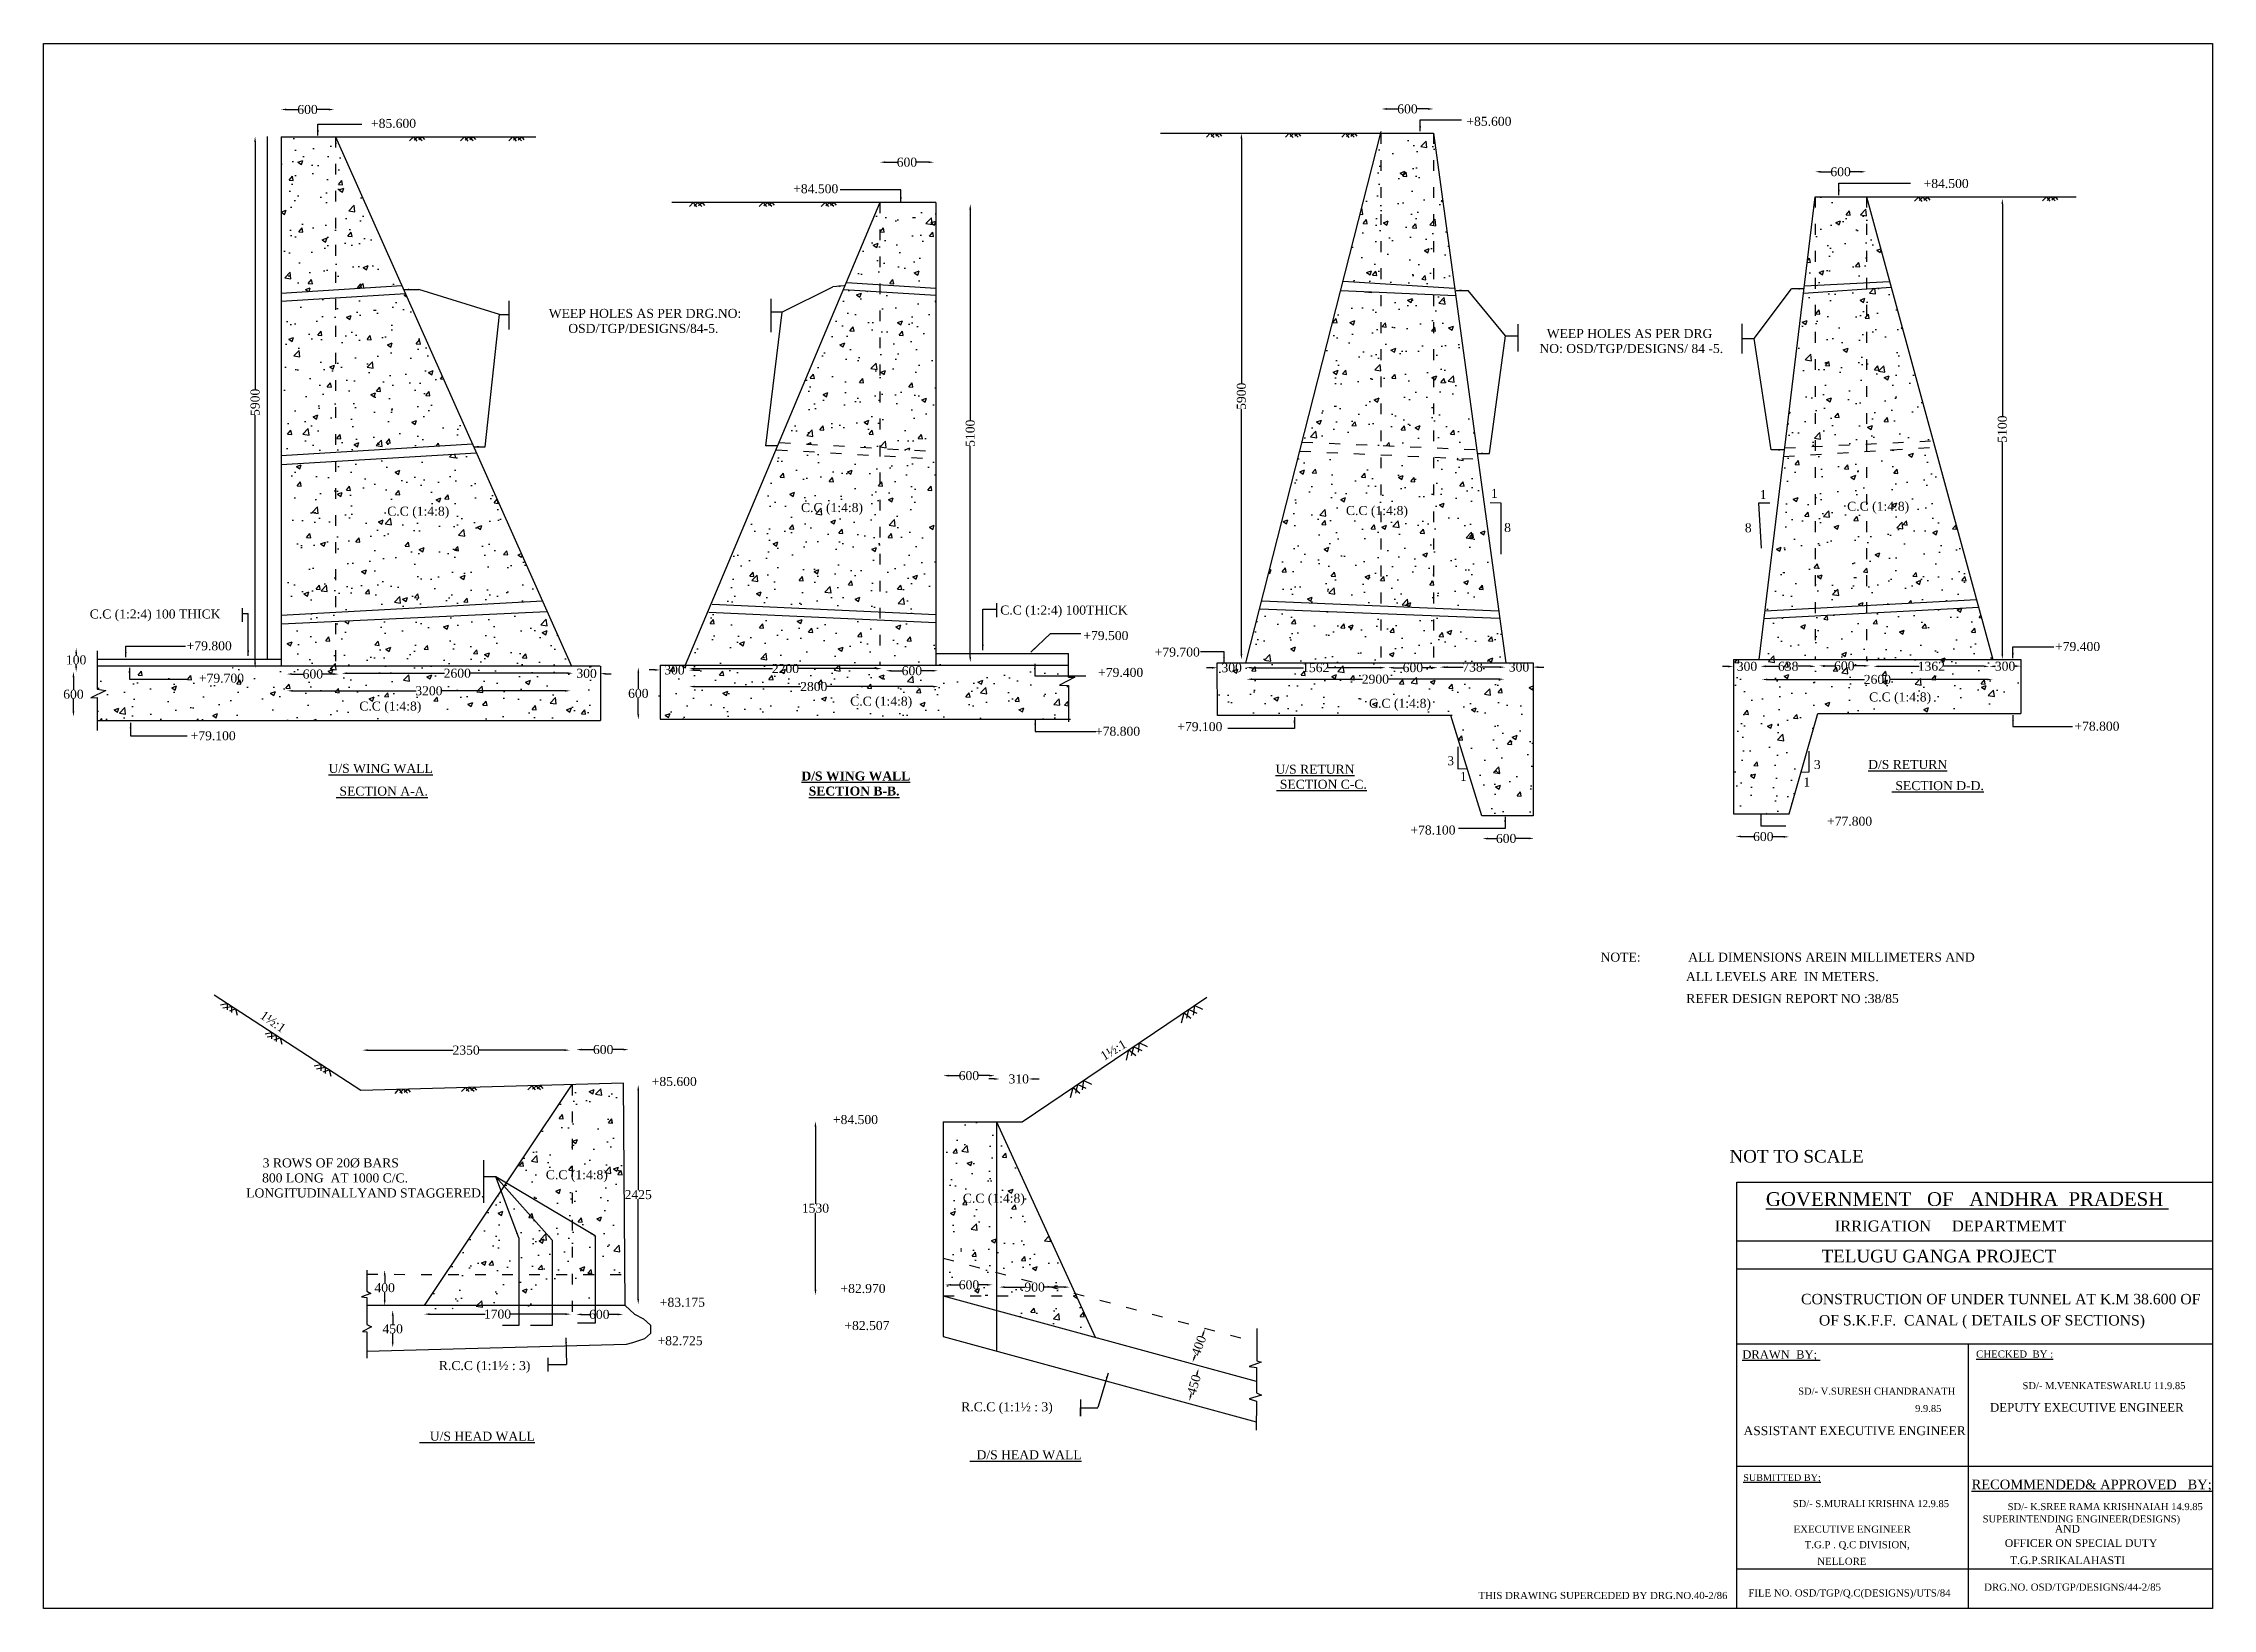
# Model space of a CAD drawing. Header units: millimetres. Extents: x 994 to 25069, y 1867 to 19239.
import ezdxf

# ---------------------------------------------------------------- set-up
doc = ezdxf.new("R2010")
doc.units = ezdxf.units.MM
doc.linetypes.add('ACAD_ISO03W100', pattern=[30, 12, -18])
for name, color, linetype in [('DIM', 5, 'Continuous'), ('DOT LINE', 3, 'Continuous'), ('dwg', 20, 'Continuous'), ('HATCH', 2, 'Continuous'), ('TEXT', 7, 'Continuous')]:
    doc.layers.add(name, color=color, linetype=linetype)
doc.layers.add('TITLE', color=7, linetype='Continuous', lineweight=30)
doc.styles.get("Standard").update_dxf_attribs({"font": 'TIMES.TTF', "height": 100})
doc.dimstyles.get("Standard").update_dxf_attribs({"dimtxt": 100, "dimasz": 60, "dimexe": 0.18, "dimexo": 0.0625, "dimgap": 0.09, "dimtad": 0, "dimdec": 1, "dimzin": 0, "dimdsep": 46, "dimtxsty": 'Standard', "dimcen": 0.1035, "dimse1": 1, "dimse2": 1, "dimclrd": 5, "dimclre": 5, "dimclrt": 4, "dimadec": 0, "dimazin": 0, "dimtfac": 1, "dimtdec": 1, "dimtofl": 0, "dimtmove": 0, "dimatfit": 3, "dimfxl": 1, "dimtolj": 1, "dimtzin": 0, "dimarcsym": 0})

msp = doc.modelspace()

# ---------------------------------------------------------------- texts
at = {"layer": 'TEXT'}
for s, p in [('+79.800', (2584.49, 12502.66)), ('+79.700', (13328.15, 12433.67)), ('+79.400', (23319.76, 12495.02)), ('+79.100', (2628.25, 11504.81)), ('+78.800', (12665.29, 11554.46)), ('+78.800', (23534.65, 11610.85)), (' +78.100', (16127.74, 10458.02)), ('  NOTE:              ALL DIMENSIONS AREIN MILLIMETERS AND', (18199.92, 9047.71)), ('                 ALL LEVELS ARE  IN METERS.', (18581.73, 8830.8)), ('REFER DESIGN REPORT NO :38/85', (19227.35, 8587.95)), ('  3 ROWS OF 20%%C BARS ', (3352.79, 6763.85)), (' LONGITUDINALLYAND STAGGERED.', (3207.44, 6429.93)), ('800 LONG  AT 1000 C/C. ', (3421.72, 6596.89)), (' R.C.C (1:1½ : 3)', (5346.15, 4514.25)), (' R.C.C (1:1½ : 3)', (11143.41, 4056.34))]:
    msp.add_text(s, height=100, dxfattribs=at).set_placement(p)
for rotation, p in [(325.338745, (3388.81, 8428.19)), (31.116498, (12764.28, 7945.16))]:
    msp.add_text('1½:1', height=100, rotation=rotation, dxfattribs=at).set_placement(p)
at = {"layer": 'TEXT', "char_height": 100}
for s, insert, width, attachment_point in [(' +85.600', (4592.17, 18401.43), 860.8844, 1), ('+85.600', (16786.6, 18423.86), 968.6855, 1), (' +84.500', (9277.85, 17675.9), 686.7066, 1), ('+84.500', (21861.02, 17733.6), 561.9146, 1), ('\\P   WEEP HOLES AS PER DRG.NO:\\P  OSD/TGP/DESIGNS/84-5.', (7614.75, 16459.02), 2753.8272, 2), ('WEEP HOLES AS PER DRG\\P NO: OSD/TGP/DESIGNS/ 84 -5.', (18597.98, 15934.72), 2308.8976, 5), ('1', (17059.84, 14294.63), 55.5482, 1), ('1', (20043.17, 14282.33), 63.6133, 1), (' C.C (1:4:8)', (5135.99, 14030.7), 1370.614, 5), (' C.C (1:4:8)', (9727.87, 14070.95), 1370.614, 5), (' C.C (1:4:8)', (15775.41, 14037.8), 1370.614, 5), (' C.C (1:4:8)', (21337.98, 14085.44), 1370.614, 5), ('8', (17206.11, 13915.46), 113.9083, 1), ('8', (19877.23, 13912.24), 88.5054, 1), ('C.C (1:2:4) 100THICK', (12320.57, 12933.23), 1370.614, 5), (' C.C (1:2:4) 100 THICK', (2215.93, 12889.67), 1581.2892, 5), ('+79.500', (12785.99, 12665.5), 1370.614, 5), ('+79.400', (12950.22, 12256.55), 1370.614, 5), ('+79.700', (2970.63, 12192.38), 1370.614, 5), (' C.C (1:4:8)', (21581.73, 11968.88), 1370.614, 5), (' C.C (1:4:8)', (4825.98, 11867.5), 1370.614, 5), (' C.C (1:4:8)', (10273.54, 11921.77), 1370.614, 5), (' C.C (1:4:8)', (16031.01, 11898.59), 1370.614, 5), ('+79.100', (13828.82, 11654.95), 1370.614, 5), ('3', (16574.62, 11327.14), 51.9044, 1), ('1', (16715.91, 11152.98), 20.207, 1), ('1', (20526.65, 11090.28), 33.7886, 1), ('3', (20643.43, 11285.34), 57.863, 1), ('+77.800', (21039.72, 10604.9), 1370.614, 5), ('+85.600', (7745.5, 7767.68), 847.2749, 1), (' +84.500', (9718.91, 7344.5), 821.1744, 1), (' C.C (1:4:8)', (6895.95, 6666.07), 1370.614, 5), (' C.C (1:4:8)', (11523.78, 6405.61), 1370.614, 5), ('+83.175', (7835.63, 5316.45), 1007.2715, 1), ('+82.970', (9840.43, 5469.8), 624.5563, 1), ('+82.507', (9883.8, 5058.35), 759.0094, 1), ('+82.725', (7810.02, 4890.24), 751.1856, 1)]:
    msp.add_mtext(s, dxfattribs=dict(at, insert=insert, width=width, attachment_point=attachment_point))
at = {"layer": 'TITLE'}
for s, p in [('%%UU/S WING WALL', (4158.97, 11142.38)), ('%%UU/S RETURN', (14668.25, 11132.86)), ('%%UD/S RETURN', (21245.98, 11185.93)), ('%%U SECTION A-A.', (4242.44, 10890.03)), ('%%U SECTION C-C.', (14678.95, 10965.98)), ('%%U SECTION D-D.', (21510.15, 10951.04)), ('%%U   U/S HEAD WALL', (5169.23, 3730.5)), ('%%U  D/S HEAD WALL', (11275.18, 3524.05))]:
    msp.add_text(s, height=100, dxfattribs=at).set_placement(p)
at = {"layer": 'TITLE', "lineweight": 30}
for s, height, p in [('NOT TO SCALE', 139.8839, (19705.87, 6817.47)), ('%%UGOVERNMENT   OF   ANDHRA  PRADESH ', 152.7612, (20110.87, 6335.78)), ('IRRIGATION     DEPARTMEMT ', 121.6006, (20873.87, 6052.63)), ('TELUGU GANGA PROJECT', 139.8839, (20728.46, 5709.46)), ('CONSTRUCTION OF UNDER TUNNEL AT K.M 38.600 OF', 115.4508, (20500.94, 5244.64)), (' OF S.K.F.F.  CANAL ( DETAILS OF SECTIONS)', 115.4508, (20655.59, 5009.57)), ('%%UDRAWN  BY; ', 92.3672, (19849.21, 4641.12)), ('%%UCHECKED  BY :', 79.2675, (22444.17, 4652.5)), ('SD/- M.VENKATESWARLU 11.9.85', 77.3764, (22958.58, 4302.61)), ('SD/- V.SURESH CHANDRANATH', 77.3764, (20468.98, 4241.23)), ('9.9.85', 77.376, (21766.46, 4049.23)), ('DEPUTY EXECUTIVE ENGINEER', 94.5783, (22597.4, 4052.73)), ('ASSISTANT EXECUTIVE ENGINEER', 98.9578, (19862.63, 3791.79)), ('%%USUBMITTED BY;', 74.6047, (19859.11, 3284.04)), ('%%URECOMMENDED& APPROVED   BY;', 106.5776, (22393.38, 3191.87)), ('SD/- S.MURALI KRISHNA 12.9.85', 77.3764, (20409.42, 2993.12)), ('SUPERINTENDING ENGINEER(DESIGNS)', 77.3764, (22516.67, 2823.56)), ('SD/- K.SREE RAMA KRISHNAIAH 14.9.85', 77.3764, (22794.19, 2960.06)), ('EXECUTIVE ENGINEER', 79.3782, (20418, 2708.63)), ('AND', 85.262, (23316.89, 2709.95)), ('T.G.P . Q.C DIVISION,', 79.3782, (20541.29, 2536.87)), ('NELLORE', 79.378, (20680.63, 2352.27)), ('OFFICER ON SPECIAL DUTY', 85.262, (22762.19, 2552.06)), ('T.G.P.SRIKALAHASTI', 85.262, (22819.57, 2361)), ('THIS DRAWING SUPERCEDED BY DRG.NO.40-2/86', 79.3782, (16920.22, 1972.78)), ('FILE NO. OSD/TGP/Q.C(DESIGNS)/UTS/84', 79.3782, (19915.85, 2001.01)), ('DRG.NO. OSD/TGP/DESIGNS/44-2/85', 79.3782, (22533.64, 2065.47))]:
    msp.add_text(s, height=height, dxfattribs=at).set_placement(p)
at = {"layer": 'TITLE', "insert": (9992.02, 11023.09), "char_height": 100, "width": 1815.0522, "attachment_point": 5}
msp.add_mtext('{\\fTimes New Roman|b1|i0|c0|p18;\\L D/S WING WALL SECTION B-B.}', dxfattribs=at)

# ---------------------------------------------------------------- blocks, each defined once
blk = doc.blocks.new('*D2')
at = {"layer": 'Defpoints', "color": 0}
for p in [(3344, 18205), (3482, 18205), (3482, 12305)]:
    blk.add_point(p, dxfattribs=at)
at = {"layer": 'DIM', "color": 5, "lineweight": -2}
for p, q in [((3344, 18145), (3344, 15396)), ((3344, 12365), (3344, 15113))]:
    blk.add_line(p, q, dxfattribs=at)
at = {"layer": 'DIM', "color": 5}
for points in [[(3334, 18145), (3354, 18145), (3344, 18205)], [(3334, 12365), (3354, 12365), (3344, 12305)]]:
    blk.add_solid(points, dxfattribs=at)
at = {"layer": 'DIM', "color": 4, "insert": (3344, 15255), "char_height": 100, "attachment_point": 5, "rotation": 90}
blk.add_mtext('\\A1;5900', dxfattribs=at)
blk = doc.blocks.new('*D3')
at = {"layer": 'Defpoints', "color": 0}
for p in [(11100, 17455), (11281, 17455), (11100, 12368)]:
    blk.add_point(p, dxfattribs=at)
at = {"layer": 'DIM', "color": 5, "lineweight": -2}
for p, q in [((11281, 17395), (11281, 15053)), ((11281, 12428), (11281, 14770))]:
    blk.add_line(p, q, dxfattribs=at)
at = {"layer": 'DIM', "color": 5}
for points in [[(11271, 17395), (11291, 17395), (11281, 17455)], [(11271, 12428), (11291, 12428), (11281, 12368)]]:
    blk.add_solid(points, dxfattribs=at)
at = {"layer": 'DIM', "color": 4, "insert": (11281, 14912), "char_height": 100, "attachment_point": 5, "rotation": 90}
blk.add_mtext('\\A1;5100', dxfattribs=at)
blk = doc.blocks.new('*D4')
at = {"layer": 'Defpoints', "color": 0}
for p in [(3631, 18476), (4222, 18505), (4222, 18476)]:
    blk.add_point(p, dxfattribs=at)
at = {"layer": 'DIM', "color": 5, "lineweight": -2}
for p, q in [((3691, 18505), (3821, 18505)), ((4162, 18505), (4031, 18505))]:
    blk.add_line(p, q, dxfattribs=at)
at = {"layer": 'DIM', "color": 5}
for points in [[(3691, 18515), (3691, 18495), (3631, 18505)], [(4162, 18515), (4162, 18495), (4222, 18505)]]:
    blk.add_solid(points, dxfattribs=at)
at = {"layer": 'DIM', "color": 4, "insert": (3926, 18505), "char_height": 100, "attachment_point": 5}
blk.add_mtext('\\A1;600', dxfattribs=at)
blk = doc.blocks.new('*D5')
at = {"layer": 'Defpoints', "color": 0}
for p in [(10278, 17867), (10879, 17920), (10879, 17867)]:
    blk.add_point(p, dxfattribs=at)
at = {"layer": 'DIM', "color": 5, "lineweight": -2}
for p, q in [((10338, 17920), (10473, 17920)), ((10819, 17920), (10683, 17920))]:
    blk.add_line(p, q, dxfattribs=at)
at = {"layer": 'DIM', "color": 5}
for points in [[(10338, 17930), (10338, 17910), (10278, 17920)], [(10819, 17930), (10819, 17910), (10879, 17920)]]:
    blk.add_solid(points, dxfattribs=at)
at = {"layer": 'DIM', "color": 4, "insert": (10578, 17920), "char_height": 100, "attachment_point": 5}
blk.add_mtext('\\A1;600', dxfattribs=at)
blk = doc.blocks.new('*D6')
at = {"layer": 'Defpoints', "color": 0}
for p in [(3695, 12225), (4274, 12239), (4274, 12225)]:
    blk.add_point(p, dxfattribs=at)
at = {"layer": 'DIM', "color": 5, "lineweight": -2}
for p, q in [((3755, 12239), (3880, 12239)), ((4214, 12239), (4090, 12239))]:
    blk.add_line(p, q, dxfattribs=at)
at = {"layer": 'DIM', "color": 5}
for points in [[(3755, 12249), (3755, 12229), (3695, 12239)], [(4214, 12249), (4214, 12229), (4274, 12239)]]:
    blk.add_solid(points, dxfattribs=at)
at = {"layer": 'DIM', "color": 4, "insert": (3985, 12239), "char_height": 100, "attachment_point": 5}
blk.add_mtext('\\A1;600', dxfattribs=at)
blk = doc.blocks.new('*D7')
at = {"layer": 'Defpoints', "color": 0}
for p in [(4305, 12223), (6871, 12248), (6871, 12223)]:
    blk.add_point(p, dxfattribs=at)
at = {"layer": 'DIM', "color": 5, "lineweight": -2}
for p, q in [((4365, 12248), (5445, 12248)), ((6811, 12248), (5732, 12248))]:
    blk.add_line(p, q, dxfattribs=at)
at = {"layer": 'DIM', "color": 5}
for points in [[(4365, 12258), (4365, 12238), (4305, 12248)], [(6811, 12258), (6811, 12238), (6871, 12248)]]:
    blk.add_solid(points, dxfattribs=at)
at = {"layer": 'DIM', "color": 4, "insert": (5588, 12248), "char_height": 100, "attachment_point": 5}
blk.add_mtext('\\A1;2600', dxfattribs=at)
blk = doc.blocks.new('*D8')
at = {"layer": 'Defpoints', "color": 0}
for p in [(3702, 12066), (6844, 12066), (6844, 12053)]:
    blk.add_point(p, dxfattribs=at)
at = {"layer": 'DIM', "color": 5, "lineweight": -2}
for p, q in [((3762, 12053), (5130, 12053)), ((6784, 12053), (5415, 12053))]:
    blk.add_line(p, q, dxfattribs=at)
at = {"layer": 'DIM', "color": 5}
for points in [[(3762, 12063), (3762, 12043), (3702, 12053)], [(6784, 12063), (6784, 12043), (6844, 12053)]]:
    blk.add_solid(points, dxfattribs=at)
at = {"layer": 'DIM', "color": 4, "insert": (5273, 12053), "char_height": 100, "attachment_point": 5}
blk.add_mtext('\\A1;3200', dxfattribs=at)
blk = doc.blocks.new('*D9')
at = {"layer": 'Defpoints', "color": 0}
for p in [(7478, 12314), (7597, 12314), (7478, 11733)]:
    blk.add_point(p, dxfattribs=at)
at = {"layer": 'DIM', "color": 5, "lineweight": -2}
for p, q in [((7597, 12254), (7597, 12075)), ((7597, 11793), (7597, 11973))]:
    blk.add_line(p, q, dxfattribs=at)
at = {"layer": 'DIM', "color": 5}
for points in [[(7587, 12254), (7607, 12254), (7597, 12314)], [(7587, 11793), (7607, 11793), (7597, 11733)]]:
    blk.add_solid(points, dxfattribs=at)
at = {"layer": 'DIM', "color": 4, "insert": (7597, 12024), "char_height": 100, "attachment_point": 5, "rotation": 0.01}
blk.add_mtext('\\A1;600', dxfattribs=at)
blk = doc.blocks.new('*D10')
at = {"layer": 'Defpoints', "color": 0}
for p in [(10299, 12300), (8160, 12239), (10299, 12239)]:
    blk.add_point(p, dxfattribs=at)
at = {"layer": 'DIM', "color": 5, "lineweight": -2}
for p, q in [((8220, 12300), (9086, 12300)), ((10239, 12300), (9373, 12300))]:
    blk.add_line(p, q, dxfattribs=at)
at = {"layer": 'DIM', "color": 5}
for points in [[(8220, 12310), (8220, 12290), (8160, 12300)], [(10239, 12310), (10239, 12290), (10299, 12300)]]:
    blk.add_solid(points, dxfattribs=at)
at = {"layer": 'DIM', "color": 4, "insert": (9230, 12300), "char_height": 100, "attachment_point": 5}
blk.add_mtext('\\A1;2200', dxfattribs=at)
blk = doc.blocks.new('*D11')
at = {"layer": 'Defpoints', "color": 0}
for p in [(10344, 12249), (10922, 12276), (10922, 12249)]:
    blk.add_point(p, dxfattribs=at)
at = {"layer": 'DIM', "color": 5, "lineweight": -2}
for p, q in [((10404, 12276), (10528, 12276)), ((10862, 12276), (10738, 12276))]:
    blk.add_line(p, q, dxfattribs=at)
at = {"layer": 'DIM', "color": 5}
for points in [[(10404, 12286), (10404, 12266), (10344, 12276)], [(10862, 12286), (10862, 12266), (10922, 12276)]]:
    blk.add_solid(points, dxfattribs=at)
at = {"layer": 'DIM', "color": 4, "insert": (10633, 12276), "char_height": 100, "attachment_point": 5}
blk.add_mtext('\\A1;600', dxfattribs=at)
blk = doc.blocks.new('*D12')
at = {"layer": 'Defpoints', "color": 0}
for p in [(8162, 12112), (8162, 12100), (10926, 12112)]:
    blk.add_point(p, dxfattribs=at)
at = {"layer": 'DIM', "color": 5, "lineweight": -2}
for p, q in [((8222, 12100), (9401, 12100)), ((10866, 12100), (9688, 12100))]:
    blk.add_line(p, q, dxfattribs=at)
at = {"layer": 'DIM', "color": 5}
for points in [[(8222, 12110), (8222, 12090), (8162, 12100)], [(10866, 12110), (10866, 12090), (10926, 12100)]]:
    blk.add_solid(points, dxfattribs=at)
at = {"layer": 'DIM', "color": 4, "insert": (9544, 12100), "char_height": 100, "attachment_point": 5}
blk.add_mtext('\\A1;2800', dxfattribs=at)
blk = doc.blocks.new('*D13')
at = {"layer": 'Defpoints', "color": 0}
for p in [(15845, 18478), (16422, 18511), (16422, 18478)]:
    blk.add_point(p, dxfattribs=at)
at = {"layer": 'DIM', "color": 5, "lineweight": -2}
for p, q in [((15905, 18511), (16028, 18511)), ((16362, 18511), (16238, 18511))]:
    blk.add_line(p, q, dxfattribs=at)
at = {"layer": 'DIM', "color": 5}
for points in [[(15905, 18521), (15905, 18501), (15845, 18511)], [(16362, 18521), (16362, 18501), (16422, 18511)]]:
    blk.add_solid(points, dxfattribs=at)
at = {"layer": 'DIM', "color": 4, "insert": (16133, 18511), "char_height": 100, "attachment_point": 5}
blk.add_mtext('\\A1;600', dxfattribs=at)
blk = doc.blocks.new('*D14')
at = {"layer": 'Defpoints', "color": 0}
for p in [(14262, 18243), (14262, 12401), (14290, 12401)]:
    blk.add_point(p, dxfattribs=at)
at = {"layer": 'DIM', "color": 5, "lineweight": -2}
for p, q in [((14290, 18183), (14290, 15464)), ((14290, 12461), (14290, 15180))]:
    blk.add_line(p, q, dxfattribs=at)
at = {"layer": 'DIM', "color": 5}
for points in [[(14280, 18183), (14300, 18183), (14290, 18243)], [(14280, 12461), (14300, 12461), (14290, 12401)]]:
    blk.add_solid(points, dxfattribs=at)
at = {"layer": 'DIM', "color": 4, "insert": (14290, 15322), "char_height": 100, "attachment_point": 5, "rotation": 90}
blk.add_mtext('\\A1;5900', dxfattribs=at)
blk = doc.blocks.new('*D15')
at = {"layer": 'Defpoints', "color": 0}
for p in [(14341, 12286), (15890, 12310), (15890, 12286)]:
    blk.add_point(p, dxfattribs=at)
at = {"layer": 'DIM', "color": 5, "lineweight": -2}
for p, q in [((14401, 12310), (14979, 12310)), ((15830, 12310), (15251, 12310))]:
    blk.add_line(p, q, dxfattribs=at)
at = {"layer": 'DIM', "color": 5}
for points in [[(14401, 12320), (14401, 12300), (14341, 12310)], [(15830, 12320), (15830, 12300), (15890, 12310)]]:
    blk.add_solid(points, dxfattribs=at)
at = {"layer": 'DIM', "color": 4, "insert": (15115, 12310), "char_height": 100, "attachment_point": 5}
blk.add_mtext('\\A1;1562', dxfattribs=at)
blk = doc.blocks.new('*D16')
at = {"layer": 'Defpoints', "color": 0}
for p in [(15917, 12292), (16468, 12310), (16468, 12292)]:
    blk.add_point(p, dxfattribs=at)
at = {"layer": 'DIM', "color": 5, "lineweight": -2}
for p, q in [((15977, 12310), (16088, 12310)), ((16408, 12310), (16298, 12310))]:
    blk.add_line(p, q, dxfattribs=at)
at = {"layer": 'DIM', "color": 5}
for points in [[(15977, 12320), (15977, 12300), (15917, 12310)], [(16408, 12320), (16408, 12300), (16468, 12310)]]:
    blk.add_solid(points, dxfattribs=at)
at = {"layer": 'DIM', "color": 4, "insert": (16193, 12310), "char_height": 100, "attachment_point": 5}
blk.add_mtext('\\A1;600', dxfattribs=at)
blk = doc.blocks.new('*D17')
at = {"layer": 'Defpoints', "color": 0}
for p in [(16493, 12298), (17216, 12316), (17216, 12298)]:
    blk.add_point(p, dxfattribs=at)
at = {"layer": 'DIM', "color": 5, "lineweight": -2}
for p, q in [((16553, 12316), (16751, 12316)), ((17156, 12316), (16959, 12316))]:
    blk.add_line(p, q, dxfattribs=at)
at = {"layer": 'DIM', "color": 5}
for points in [[(16553, 12326), (16553, 12306), (16493, 12316)], [(17156, 12326), (17156, 12306), (17216, 12316)]]:
    blk.add_solid(points, dxfattribs=at)
at = {"layer": 'DIM', "color": 4, "insert": (16855, 12316), "char_height": 100, "attachment_point": 5}
blk.add_mtext('\\A1;738', dxfattribs=at)
blk = doc.blocks.new('*D18')
at = {"layer": 'Defpoints', "color": 0}
for p in [(14349, 12151), (17206, 12182), (17206, 12151)]:
    blk.add_point(p, dxfattribs=at)
at = {"layer": 'DIM', "color": 5, "lineweight": -2}
for p, q in [((14409, 12182), (15634, 12182)), ((17146, 12182), (15921, 12182))]:
    blk.add_line(p, q, dxfattribs=at)
at = {"layer": 'DIM', "color": 5}
for points in [[(14409, 12192), (14409, 12172), (14349, 12182)], [(17146, 12192), (17146, 12172), (17206, 12182)]]:
    blk.add_solid(points, dxfattribs=at)
at = {"layer": 'DIM', "color": 4, "insert": (15777, 12182), "char_height": 100, "attachment_point": 5}
blk.add_mtext('\\A1;2900', dxfattribs=at)
blk = doc.blocks.new('*D19')
at = {"layer": 'Defpoints', "color": 0}
for p in [(20658, 17788), (21222, 17814), (21222, 17788)]:
    blk.add_point(p, dxfattribs=at)
at = {"layer": 'DIM', "color": 5, "lineweight": -2}
for p, q in [((20718, 17814), (20835, 17814)), ((21162, 17814), (21045, 17814))]:
    blk.add_line(p, q, dxfattribs=at)
at = {"layer": 'DIM', "color": 5}
for points in [[(20718, 17824), (20718, 17804), (20658, 17814)], [(21162, 17824), (21162, 17804), (21222, 17814)]]:
    blk.add_solid(points, dxfattribs=at)
at = {"layer": 'DIM', "color": 4, "insert": (20940, 17814), "char_height": 100, "attachment_point": 5}
blk.add_mtext('\\A1;600', dxfattribs=at)
blk = doc.blocks.new('*D20')
at = {"layer": 'Defpoints', "color": 0}
for p in [(22735, 17515), (22752, 17515), (22752, 12402)]:
    blk.add_point(p, dxfattribs=at)
at = {"layer": 'DIM', "color": 5, "lineweight": -2}
for p, q in [((22735, 17455), (22735, 15100)), ((22735, 12462), (22735, 14817))]:
    blk.add_line(p, q, dxfattribs=at)
at = {"layer": 'DIM', "color": 5}
for points in [[(22725, 17455), (22745, 17455), (22735, 17515)], [(22725, 12462), (22745, 12462), (22735, 12402)]]:
    blk.add_solid(points, dxfattribs=at)
at = {"layer": 'DIM', "color": 4, "insert": (22735, 14958), "char_height": 100, "attachment_point": 5, "rotation": 90}
blk.add_mtext('\\A1;5100', dxfattribs=at)
blk = doc.blocks.new('*D21')
at = {"layer": 'Defpoints', "color": 0}
for p in [(20051, 12310), (20665, 12325), (20665, 12310)]:
    blk.add_point(p, dxfattribs=at)
at = {"layer": 'DIM', "color": 5, "lineweight": -2}
for p, q in [((20111, 12325), (20255, 12325)), ((20605, 12325), (20461, 12325))]:
    blk.add_line(p, q, dxfattribs=at)
at = {"layer": 'DIM', "color": 5}
for points in [[(20111, 12335), (20111, 12315), (20051, 12325)], [(20605, 12335), (20605, 12315), (20665, 12325)]]:
    blk.add_solid(points, dxfattribs=at)
at = {"layer": 'DIM', "color": 4, "insert": (20358, 12325), "char_height": 100, "attachment_point": 5}
blk.add_mtext('\\A1;638', dxfattribs=at)
blk = doc.blocks.new('*D22')
at = {"layer": 'Defpoints', "color": 0}
for p in [(20702, 12315), (21260, 12330), (21260, 12315)]:
    blk.add_point(p, dxfattribs=at)
at = {"layer": 'DIM', "color": 5, "lineweight": -2}
for p, q in [((20762, 12330), (20876, 12330)), ((21200, 12330), (21086, 12330))]:
    blk.add_line(p, q, dxfattribs=at)
at = {"layer": 'DIM', "color": 5}
for points in [[(20762, 12340), (20762, 12320), (20702, 12330)], [(21200, 12340), (21200, 12320), (21260, 12330)]]:
    blk.add_solid(points, dxfattribs=at)
at = {"layer": 'DIM', "color": 4, "insert": (20981, 12330), "char_height": 100, "attachment_point": 5}
blk.add_mtext('\\A1;600', dxfattribs=at)
blk = doc.blocks.new('*D23')
at = {"layer": 'Defpoints', "color": 0}
for p in [(21304, 12323), (22590, 12325), (22590, 12323)]:
    blk.add_point(p, dxfattribs=at)
at = {"layer": 'DIM', "color": 5, "lineweight": -2}
for p, q in [((21364, 12325), (21811, 12325)), ((22530, 12325), (22083, 12325))]:
    blk.add_line(p, q, dxfattribs=at)
at = {"layer": 'DIM', "color": 5}
for points in [[(21364, 12335), (21364, 12315), (21304, 12325)], [(22530, 12335), (22530, 12315), (22590, 12325)]]:
    blk.add_solid(points, dxfattribs=at)
at = {"layer": 'DIM', "color": 4, "insert": (21947, 12325), "char_height": 100, "attachment_point": 5}
blk.add_mtext('\\A1;1362', dxfattribs=at)
blk = doc.blocks.new('*D24')
at = {"layer": 'Defpoints', "color": 0}
for p in [(20068, 12200), (22627, 12200), (22627, 12179)]:
    blk.add_point(p, dxfattribs=at)
at = {"layer": 'DIM', "color": 5, "lineweight": -2}
for p, q in [((20128, 12179), (21204, 12179)), ((22567, 12179), (21491, 12179))]:
    blk.add_line(p, q, dxfattribs=at)
at = {"layer": 'DIM', "color": 5}
for points in [[(20128, 12189), (20128, 12169), (20068, 12179)], [(22567, 12189), (22567, 12169), (22627, 12179)]]:
    blk.add_solid(points, dxfattribs=at)
at = {"layer": 'DIM', "color": 4, "insert": (21348, 12179), "char_height": 100, "attachment_point": 5}
blk.add_mtext('\\A1;2600', dxfattribs=at)
blk = doc.blocks.new('*D25')
at = {"layer": 'Defpoints', "color": 0}
for p in [(4535, 7973), (6837, 8065), (6837, 7973)]:
    blk.add_point(p, dxfattribs=at)
at = {"layer": 'DIM', "color": 5, "lineweight": -2}
for p, q in [((4595, 8065), (5543, 8065)), ((6777, 8065), (5830, 8065))]:
    blk.add_line(p, q, dxfattribs=at)
at = {"layer": 'DIM', "color": 5}
for points in [[(4595, 8075), (4595, 8055), (4535, 8065)], [(6777, 8075), (6777, 8055), (6837, 8065)]]:
    blk.add_solid(points, dxfattribs=at)
at = {"layer": 'DIM', "color": 4, "insert": (5686, 8065), "char_height": 100, "attachment_point": 5}
blk.add_mtext('\\A1;2350', dxfattribs=at)
blk = doc.blocks.new('*D26')
at = {"layer": 'Defpoints', "color": 0}
for p in [(7596, 7680), (7603, 7680), (7603, 5243)]:
    blk.add_point(p, dxfattribs=at)
at = {"layer": 'DIM', "color": 5, "lineweight": -2}
for p, q in [((7596, 7620), (7596, 6512)), ((7596, 5303), (7596, 6410))]:
    blk.add_line(p, q, dxfattribs=at)
at = {"layer": 'DIM', "color": 5}
for points in [[(7586, 7620), (7606, 7620), (7596, 7680)], [(7586, 5303), (7606, 5303), (7596, 5243)]]:
    blk.add_solid(points, dxfattribs=at)
at = {"layer": 'DIM', "color": 4, "insert": (7596, 6461), "char_height": 100, "attachment_point": 5, "rotation": 0.01}
blk.add_mtext('\\A1;2425', dxfattribs=at)
blk = doc.blocks.new('*D28')
at = {"layer": 'Defpoints', "color": 0}
for p in [(4838, 5179), (4838, 4764), (4871, 4764)]:
    blk.add_point(p, dxfattribs=at)
at = {"layer": 'DIM', "color": 5, "lineweight": -2}
for p, q in [((4871, 5119), (4871, 5022)), ((4871, 4824), (4871, 4921))]:
    blk.add_line(p, q, dxfattribs=at)
at = {"layer": 'DIM', "color": 5}
for points in [[(4861, 5119), (4881, 5119), (4871, 5179)], [(4861, 4824), (4881, 4824), (4871, 4764)]]:
    blk.add_solid(points, dxfattribs=at)
at = {"layer": 'DIM', "color": 4, "insert": (4871, 4971), "char_height": 100, "attachment_point": 5, "rotation": 0.01}
blk.add_mtext('\\A1;450', dxfattribs=at)
blk = doc.blocks.new('*D29')
at = {"layer": 'Defpoints', "color": 0}
for p in [(5222, 5106), (6847, 5135), (6847, 5106)]:
    blk.add_point(p, dxfattribs=at)
at = {"layer": 'DIM', "color": 5, "lineweight": -2}
for p, q in [((5282, 5135), (5898, 5135)), ((6787, 5135), (6171, 5135))]:
    blk.add_line(p, q, dxfattribs=at)
at = {"layer": 'DIM', "color": 5}
for points in [[(5282, 5145), (5282, 5125), (5222, 5135)], [(6787, 5145), (6787, 5125), (6847, 5135)]]:
    blk.add_solid(points, dxfattribs=at)
at = {"layer": 'DIM', "color": 4, "insert": (6034, 5135), "char_height": 100, "attachment_point": 5}
blk.add_mtext('\\A1;1700', dxfattribs=at)
blk = doc.blocks.new('*D30')
at = {"layer": 'Defpoints', "color": 0}
for p in [(6907, 5144), (7428, 5144), (7428, 5132)]:
    blk.add_point(p, dxfattribs=at)
at = {"layer": 'DIM', "color": 5, "lineweight": -2}
for p, q in [((6967, 5132), (7059, 5132)), ((7368, 5132), (7269, 5132))]:
    blk.add_line(p, q, dxfattribs=at)
at = {"layer": 'DIM', "color": 5}
for points in [[(6967, 5142), (6967, 5122), (6907, 5132)], [(7368, 5142), (7368, 5122), (7428, 5132)]]:
    blk.add_solid(points, dxfattribs=at)
at = {"layer": 'DIM', "color": 4, "insert": (7164, 5132), "char_height": 100, "attachment_point": 5}
blk.add_mtext('\\A1;600', dxfattribs=at)
blk = doc.blocks.new('*D31')
at = {"layer": 'Defpoints', "color": 0}
for p in [(9563, 7275), (9581, 7275), (9581, 5346)]:
    blk.add_point(p, dxfattribs=at)
at = {"layer": 'DIM', "color": 5, "lineweight": -2}
for p, q in [((9563, 7215), (9563, 6361)), ((9563, 5406), (9563, 6260))]:
    blk.add_line(p, q, dxfattribs=at)
at = {"layer": 'DIM', "color": 5}
for points in [[(9553, 7215), (9573, 7215), (9563, 7275)], [(9553, 5406), (9573, 5406), (9563, 5346)]]:
    blk.add_solid(points, dxfattribs=at)
at = {"layer": 'DIM', "color": 4, "insert": (9563, 6311), "char_height": 100, "attachment_point": 5, "rotation": 0.01}
blk.add_mtext('\\A1;1530', dxfattribs=at)
blk = doc.blocks.new('*D32')
at = {"layer": 'Defpoints', "color": 0}
for p in [(10980, 7725), (11553, 7782), (11553, 7725)]:
    blk.add_point(p, dxfattribs=at)
at = {"layer": 'DIM', "color": 5, "lineweight": -2}
for p, q in [((11040, 7782), (11161, 7782)), ((11493, 7782), (11371, 7782))]:
    blk.add_line(p, q, dxfattribs=at)
at = {"layer": 'DIM', "color": 5}
for points in [[(11040, 7792), (11040, 7772), (10980, 7782)], [(11493, 7792), (11493, 7772), (11553, 7782)]]:
    blk.add_solid(points, dxfattribs=at)
at = {"layer": 'DIM', "color": 4, "insert": (11266, 7782), "char_height": 100, "attachment_point": 5}
blk.add_mtext('\\A1;600', dxfattribs=at)
blk = doc.blocks.new('*D33')
at = {"layer": 'Defpoints', "color": 0}
for p in [(11008, 5439), (11526, 5460), (11526, 5439)]:
    blk.add_point(p, dxfattribs=at)
at = {"layer": 'DIM', "color": 5, "lineweight": -2}
for p, q in [((11068, 5460), (11162, 5460)), ((11466, 5460), (11372, 5460))]:
    blk.add_line(p, q, dxfattribs=at)
at = {"layer": 'DIM', "color": 5}
for points in [[(11068, 5470), (11068, 5450), (11008, 5460)], [(11466, 5470), (11466, 5450), (11526, 5460)]]:
    blk.add_solid(points, dxfattribs=at)
at = {"layer": 'DIM', "color": 4, "insert": (11267, 5460), "char_height": 100, "attachment_point": 5}
blk.add_mtext('\\A1;600', dxfattribs=at)
blk = doc.blocks.new('*D34')
at = {"layer": 'Defpoints', "color": 0}
for p in [(11604, 5430), (12385, 5435), (12385, 5430)]:
    blk.add_point(p, dxfattribs=at)
at = {"layer": 'DIM', "color": 5, "lineweight": -2}
for p, q in [((11664, 5435), (11889, 5435)), ((12325, 5435), (12100, 5435))]:
    blk.add_line(p, q, dxfattribs=at)
at = {"layer": 'DIM', "color": 5}
for points in [[(11664, 5445), (11664, 5425), (11604, 5435)], [(12325, 5445), (12325, 5425), (12385, 5435)]]:
    blk.add_solid(points, dxfattribs=at)
at = {"layer": 'DIM', "color": 4, "insert": (11995, 5435), "char_height": 100, "attachment_point": 5}
blk.add_mtext('\\A1;900', dxfattribs=at)
blk = doc.blocks.new('*D35')
at = {"layer": 'Defpoints', "color": 0}
for p in [(13792, 4541), (13688, 4176), (13711, 4169)]:
    blk.add_point(p, dxfattribs=at)
at = {"layer": 'DIM', "color": 5, "lineweight": -2}
for p, q in [((13799, 4476), (13793, 4454)), ((13728, 4227), (13734, 4249))]:
    blk.add_line(p, q, dxfattribs=at)
at = {"layer": 'DIM', "color": 5}
for points in [[(13789, 4479), (13808, 4474), (13815, 4534)], [(13718, 4229), (13737, 4224), (13711, 4169)]]:
    blk.add_solid(points, dxfattribs=at)
at = {"layer": 'DIM', "color": 4, "insert": (13763, 4351), "char_height": 100, "attachment_point": 5, "rotation": 74.1131}
blk.add_mtext('\\A1;450', dxfattribs=at)
blk = doc.blocks.new('*D36')
at = {"layer": 'Defpoints', "color": 0}
for p in [(13902, 4967), (13747, 4599), (13763, 4593)]:
    blk.add_point(p, dxfattribs=at)
at = {"layer": 'DIM', "color": 5, "lineweight": -2}
for p, q in [((13865, 4917), (13854, 4886)), ((13768, 4655), (13779, 4685))]:
    blk.add_line(p, q, dxfattribs=at)
at = {"layer": 'DIM', "color": 5}
for points in [[(13856, 4920), (13875, 4913), (13886, 4973)], [(13759, 4658), (13778, 4651), (13747, 4599)]]:
    blk.add_solid(points, dxfattribs=at)
at = {"layer": 'DIM', "color": 4, "insert": (13817, 4786), "char_height": 100, "attachment_point": 5, "rotation": 69.6189}
blk.add_mtext('\\A1;400', dxfattribs=at)
blk = doc.blocks.new('*D37')
at = {"layer": 'Defpoints', "color": 0}
for p in [(19776, 10438), (20368, 10433), (20368, 10432)]:
    blk.add_point(p, dxfattribs=at)
at = {"layer": 'DIM', "color": 5, "lineweight": -2}
for p, q in [((19836, 10437), (19977, 10435)), ((20308, 10433), (20187, 10434))]:
    blk.add_line(p, q, dxfattribs=at)
at = {"layer": 'DIM', "color": 5}
for points in [[(19836, 10447), (19836, 10427), (19776, 10437)], [(20308, 10443), (20308, 10423), (20368, 10432)]]:
    blk.add_solid(points, dxfattribs=at)
at = {"layer": 'DIM', "color": 4, "insert": (20082, 10435), "char_height": 100, "attachment_point": 5, "rotation": 359.5172}
blk.add_mtext('\\A1;600', dxfattribs=at)
blk = doc.blocks.new('*D38')
at = {"layer": 'Defpoints', "color": 0}
for p in [(16966, 10431), (17537, 10434), (17537, 10416)]:
    blk.add_point(p, dxfattribs=at)
at = {"layer": 'DIM', "color": 5, "lineweight": -2}
for p, q in [((17026, 10413), (17123, 10414)), ((17477, 10415), (17333, 10415))]:
    blk.add_line(p, q, dxfattribs=at)
at = {"layer": 'DIM', "color": 5}
for points in [[(17026, 10423), (17027, 10403), (16966, 10413)], [(17477, 10425), (17477, 10405), (17537, 10416)]]:
    blk.add_solid(points, dxfattribs=at)
at = {"layer": 'DIM', "color": 4, "insert": (17228, 10414), "char_height": 100, "attachment_point": 5, "rotation": 0.2488}
blk.add_mtext('\\A1;600', dxfattribs=at)
blk = doc.blocks.new('*D39')
at = {"layer": 'Defpoints', "color": 0}
for p in [(6910, 8042), (7491, 8071), (7491, 8042)]:
    blk.add_point(p, dxfattribs=at)
at = {"layer": 'DIM', "color": 5, "lineweight": -2}
for p, q in [((6970, 8071), (7102, 8071)), ((7431, 8071), (7312, 8071))]:
    blk.add_line(p, q, dxfattribs=at)
at = {"layer": 'DIM', "color": 5}
for points in [[(6970, 8081), (6970, 8061), (6910, 8071)], [(7431, 8081), (7431, 8061), (7491, 8071)]]:
    blk.add_solid(points, dxfattribs=at)
at = {"layer": 'DIM', "color": 4, "insert": (7207, 8071), "char_height": 100, "attachment_point": 5}
blk.add_mtext('\\A1;600', dxfattribs=at)
blk = doc.blocks.new('*D40')
at = {"layer": 'Defpoints', "color": 0}
for p in [(11607, 7738), (11926, 7745), (11926, 7738)]:
    blk.add_point(p, dxfattribs=at)
at = {"layer": 'DIM', "color": 5, "lineweight": -2}
for p, q in [((11547, 7745), (11487, 7745)), ((11986, 7745), (12046, 7745))]:
    blk.add_line(p, q, dxfattribs=at)
at = {"layer": 'DIM', "color": 5}
for points in [[(11547, 7755), (11547, 7735), (11607, 7745)], [(11986, 7755), (11986, 7735), (11926, 7745)]]:
    blk.add_solid(points, dxfattribs=at)
at = {"layer": 'DIM', "color": 4, "insert": (11819, 7745), "char_height": 100, "attachment_point": 5}
blk.add_mtext('\\A1;310', dxfattribs=at)
blk = doc.blocks.new('*D41')
at = {"layer": 'Defpoints', "color": 0}
for p in [(1442, 12264), (1328, 11766), (1442, 11766)]:
    blk.add_point(p, dxfattribs=at)
at = {"layer": 'DIM', "color": 5, "lineweight": -2}
for p, q in [((1328, 12204), (1328, 12066)), ((1328, 11826), (1328, 11964))]:
    blk.add_line(p, q, dxfattribs=at)
at = {"layer": 'DIM', "color": 5}
for points in [[(1318, 12204), (1338, 12204), (1328, 12264)], [(1318, 11826), (1338, 11826), (1328, 11766)]]:
    blk.add_solid(points, dxfattribs=at)
at = {"layer": 'DIM', "color": 4, "insert": (1328, 12015), "char_height": 100, "attachment_point": 5, "rotation": 0.01}
blk.add_mtext('\\A1;600', dxfattribs=at)
blk = doc.blocks.new('*D42')
at = {"layer": 'Defpoints', "color": 0}
for p in [(1358, 12528), (1442, 12528), (1442, 12264)]:
    blk.add_point(p, dxfattribs=at)
at = {"layer": 'DIM', "color": 5, "lineweight": -2}
for p, q in [((1358, 12468), (1358, 12447)), ((1358, 12324), (1358, 12345))]:
    blk.add_line(p, q, dxfattribs=at)
at = {"layer": 'DIM', "color": 5}
for points in [[(1348, 12468), (1368, 12468), (1358, 12528)], [(1348, 12324), (1368, 12324), (1358, 12264)]]:
    blk.add_solid(points, dxfattribs=at)
at = {"layer": 'DIM', "color": 4, "insert": (1358, 12396), "char_height": 100, "attachment_point": 5, "rotation": 0.01}
blk.add_mtext('\\A1;100', dxfattribs=at)
blk = doc.blocks.new('*D43')
at = {"layer": 'Defpoints', "color": 0}
for p in [(6871, 12248), (7176, 12244), (7176, 12244)]:
    blk.add_point(p, dxfattribs=at)
at = {"layer": 'DIM', "color": 5, "lineweight": -2}
for p, q in [((6811, 12249), (6751, 12250)), ((7236, 12243), (7296, 12242))]:
    blk.add_line(p, q, dxfattribs=at)
at = {"layer": 'DIM', "color": 5}
for points in [[(6811, 12259), (6811, 12239), (6871, 12248)], [(7236, 12253), (7235, 12233), (7176, 12244)]]:
    blk.add_solid(points, dxfattribs=at)
at = {"layer": 'DIM', "color": 4, "insert": (7023, 12246), "char_height": 100, "attachment_point": 5, "rotation": 359.1642}
blk.add_mtext('\\A1;300', dxfattribs=at)
blk = doc.blocks.new('*D44')
at = {"layer": 'Defpoints', "color": 0}
for p in [(7837, 12302), (7837, 12285), (8160, 12300)]:
    blk.add_point(p, dxfattribs=at)
at = {"layer": 'DIM', "color": 5, "lineweight": -2}
for p, q in [((7777, 12285), (7717, 12285)), ((8220, 12283), (8280, 12283))]:
    blk.add_line(p, q, dxfattribs=at)
at = {"layer": 'DIM', "color": 5}
for points in [[(7777, 12295), (7777, 12275), (7837, 12285)], [(8220, 12293), (8220, 12273), (8160, 12283)]]:
    blk.add_solid(points, dxfattribs=at)
at = {"layer": 'DIM', "color": 4, "insert": (7998, 12284), "char_height": 100, "attachment_point": 5, "rotation": 359.7012}
blk.add_mtext('\\A1;300', dxfattribs=at)
blk = doc.blocks.new('*D45')
at = {"layer": 'Defpoints', "color": 0}
for p in [(14022, 12309), (14022, 12309), (14341, 12310)]:
    blk.add_point(p, dxfattribs=at)
at = {"layer": 'DIM', "color": 5, "lineweight": -2}
for p, q in [((13962, 12309), (13902, 12309)), ((14401, 12310), (14461, 12310))]:
    blk.add_line(p, q, dxfattribs=at)
at = {"layer": 'DIM', "color": 5}
for points in [[(13962, 12319), (13962, 12299), (14022, 12309)], [(14401, 12320), (14401, 12300), (14341, 12310)]]:
    blk.add_solid(points, dxfattribs=at)
at = {"layer": 'DIM', "color": 4, "insert": (14182, 12309), "char_height": 100, "attachment_point": 5, "rotation": 0.1046}
blk.add_mtext('\\A1;300', dxfattribs=at)
blk = doc.blocks.new('*D46')
at = {"layer": 'Defpoints', "color": 0}
for p in [(17216, 12316), (17526, 12316), (17526, 12316)]:
    blk.add_point(p, dxfattribs=at)
at = {"layer": 'DIM', "color": 5, "lineweight": -2}
for p, q in [((17156, 12316), (17096, 12316)), ((17586, 12316), (17646, 12316))]:
    blk.add_line(p, q, dxfattribs=at)
at = {"layer": 'DIM', "color": 5}
for points in [[(17156, 12326), (17156, 12306), (17216, 12316)], [(17586, 12326), (17586, 12306), (17526, 12316)]]:
    blk.add_solid(points, dxfattribs=at)
at = {"layer": 'DIM', "color": 4, "insert": (17371, 12316), "char_height": 100, "attachment_point": 5}
blk.add_mtext('\\A1;300', dxfattribs=at)
blk = doc.blocks.new('*D47')
at = {"layer": 'Defpoints', "color": 0}
for p in [(22590, 12325), (22940, 12328), (22940, 12328)]:
    blk.add_point(p, dxfattribs=at)
at = {"layer": 'DIM', "color": 5, "lineweight": -2}
for p, q in [((22650, 12325), (22660, 12325)), ((22880, 12327), (22870, 12327))]:
    blk.add_line(p, q, dxfattribs=at)
at = {"layer": 'DIM', "color": 5}
for points in [[(22650, 12335), (22650, 12315), (22590, 12325)], [(22880, 12337), (22880, 12317), (22940, 12328)]]:
    blk.add_solid(points, dxfattribs=at)
at = {"layer": 'DIM', "color": 4, "insert": (22765, 12326), "char_height": 100, "attachment_point": 5, "rotation": 0.464}
blk.add_mtext('\\A1;300', dxfattribs=at)
blk = doc.blocks.new('*D48')
at = {"layer": 'Defpoints', "color": 0}
for p in [(19751, 12324), (19751, 12324), (20051, 12325)]:
    blk.add_point(p, dxfattribs=at)
at = {"layer": 'DIM', "color": 5, "lineweight": -2}
for p, q in [((19691, 12323), (19631, 12323)), ((20111, 12325), (20171, 12326))]:
    blk.add_line(p, q, dxfattribs=at)
at = {"layer": 'DIM', "color": 5}
for points in [[(19691, 12333), (19692, 12313), (19751, 12324)], [(20111, 12335), (20111, 12315), (20051, 12325)]]:
    blk.add_solid(points, dxfattribs=at)
at = {"layer": 'DIM', "color": 4, "insert": (19901, 12324), "char_height": 100, "attachment_point": 5, "rotation": 0.2758}
blk.add_mtext('\\A1;300', dxfattribs=at)
blk = doc.blocks.new('*D49')
at = {"layer": 'Defpoints', "color": 0}
for p in [(4782, 5624), (4782, 5231), (4782, 5231)]:
    blk.add_point(p, dxfattribs=at)
at = {"layer": 'DIM', "color": 5, "lineweight": -2}
for p, q in [((4782, 5564), (4782, 5478)), ((4782, 5291), (4782, 5377))]:
    blk.add_line(p, q, dxfattribs=at)
at = {"layer": 'DIM', "color": 5}
for points in [[(4772, 5564), (4792, 5564), (4782, 5624)], [(4772, 5291), (4792, 5291), (4782, 5231)]]:
    blk.add_solid(points, dxfattribs=at)
at = {"layer": 'DIM', "color": 4, "insert": (4782, 5428), "char_height": 100, "attachment_point": 5, "rotation": 0.01}
blk.add_mtext('\\A1;400', dxfattribs=at)

# ---------------------------------------------------------------- dimensions: what is measured, and where the dimension line sits
at = {"layer": 'DIM'}
for p1, p2, distance, text, picture, middle in [((3630.6, 18475.71), (4222.11, 18475.71), 29.22, '600', '*D4', (3926.35, 18504.93)), ((15844.59, 18478.28), (16422.02, 18478.28), 32.26, '600', '*D13', (16133.3, 18510.54)), ((3481.82, 12304.89), (3481.82, 18204.89), 137.81, '5900', '*D2', (3344.01, 15254.89)), ((14262.08, 18243.26), (14262.08, 12400.69), 27.83, '5900', '*D14', (14289.92, 15321.97)), ((10277.65, 17866.82), (10879.22, 17866.82), 53.12, '600', '*D5', (10578.44, 17919.94)), ((20657.55, 17788.02), (21221.78, 17788.02), 26.08, '600', '*D19', (20939.67, 17814.1)), ((11099.83, 12368.35), (11099.83, 17454.91), -181.35, '5100', '*D3', (11281.17, 14911.63)), ((22751.56, 12401.75), (22751.56, 17514.84), 16.24, '5100', '*D20', (22735.32, 14958.3)), ((3695.26, 12225.21), (4273.8, 12225.21), 13.56, '600', '*D6', (3984.53, 12238.77)), ((4305.04, 12222.5), (6871.05, 12222.5), 25.92, '2600', '*D7', (5588.05, 12248.42)), ((6871.05, 12248.42), (7175.53, 12243.98), 0, '300', '*D43', (7023.29, 12246.2)), ((8160.18, 12300.24), (7836.73, 12301.93), 17.06, '300', '*D44', (7998.37, 12284.02)), ((8160.18, 12239.48), (10299.1, 12239.48), 60.75, '2200', '*D10', (9229.64, 12300.24)), ((10344.2, 12249.06), (10922.29, 12249.06), 26.61, '600', '*D11', (10633.25, 12275.67)), ((14341.02, 12309.76), (14022.03, 12309.17), 0, '300', '*D45', (14181.53, 12309.47)), ((14341.02, 12286.22), (15889.59, 12286.22), 23.53, '1562', '*D15', (15115.31, 12309.76)), ((15917.27, 12292.25), (16467.83, 12292.25), 17.67, '600', '*D16', (16192.55, 12309.93)), ((16493.32, 12298.32), (17216.47, 12298.32), 18.12, '738', '*D17', (16854.9, 12316.44)), ((17216.47, 12316.44), (17526.44, 12316.44), 0, '300', '*D46', (17371.45, 12316.44)), ((20050.62, 12325.06), (19751.47, 12323.62), 0, '300', '*D48', (19901.05, 12324.34)), ((20050.62, 12310.06), (20665.35, 12310.06), 15, '638', '*D21', (20357.99, 12325.06)), ((20701.65, 12315.06), (21259.86, 12315.06), 15.08, '600', '*D22', (20980.76, 12330.13)), ((21303.67, 12322.85), (22590.28, 12322.85), 1.9, '1362', '*D23', (21946.97, 12324.75)), ((22590.28, 12324.75), (22940.04, 12327.58), 0, '300', '*D47', (22765.16, 12326.16)), ((3701.59, 12066.16), (6843.6, 12066.16), -13.52, '3200', '*D8', (5272.59, 12052.64)), ((10926.39, 12111.9), (8162.13, 12111.9), 11.61, '2800', '*D12', (9544.26, 12100.3)), ((14349, 12150.95), (17205.87, 12150.95), 30.71, '2900', '*D18', (15777.44, 12181.66)), ((20067.88, 12200.48), (22627.41, 12200.48), -21.6, '2600', '*D24', (21347.64, 12178.89)), ((4535.3, 7972.76), (6836.84, 7972.76), 92.73, '2350', '*D25', (5686.07, 8065.5)), ((10980.12, 7725), (11552.53, 7725), 56.73, '600', '*D32', (11266.32, 7781.74)), ((11007.7, 5439.17), (11526.36, 5439.17), 20.48, '600', '*D33', (11267.03, 5459.65)), ((11604.25, 5430.01), (12385, 5430.01), 5.26, '900', '*D34', (11994.63, 5435.26)), ((5221.51, 5105.82), (6847.49, 5105.82), 28.71, '1700', '*D29', (6034.5, 5134.54)), ((13902.27, 4966.99), (13763.19, 4592.64), -17.01, '400', '*D36', (13816.78, 4785.74)), ((13791.65, 4540.72), (13687.75, 4175.67), 24.58, '450', '*D35', (13763.34, 4351.47))]:
    dim = msp.add_aligned_dim(p1=p1, p2=p2, distance=distance, text=text, dimstyle='Standard', dxfattribs=at)
    dim.commit()
    dim.dimension.update_dxf_attribs({"geometry": picture, "text_midpoint": middle})
for p1, p2, distance, text, picture, middle in [((1441.91, 12264.2), (1441.91, 12528.39), 84.18, '100', '*D42', (1357.73, 12396.3)), ((7477.97, 11733.2), (7477.97, 12313.94), -119.29, '600', '*D9', (7597.27, 12023.57)), ((1441.91, 12264.2), (1441.91, 11765.85), -114.24, '600', '*D41', (1327.67, 12015.03)), ((7602.63, 5242.5), (7602.63, 7679.75), 6.38, '2425', '*D26', (7596.26, 6461.13)), ((9580.69, 5346.04), (9580.69, 7275.03), 17.89, '1530', '*D31', (9562.81, 6310.53)), ((4781.7, 5623.77), (4781.7, 5231.26), 0, '400', '*D49', (4781.7, 5427.51)), ((4837.78, 5178.62), (4837.78, 4764.35), 33.5, '450', '*D28', (4871.28, 4971.48))]:
    dim = msp.add_aligned_dim(p1=p1, p2=p2, distance=distance, text=text, dimstyle='Standard', dxfattribs=at)
    dim.commit()
    dim.dimension.update_dxf_attribs({"geometry": picture, "text_midpoint": middle, "text_rotation": 0.01})
for base, p1, p2, angle, text, picture, middle in [((17537.1, 10415.5), (16966.39, 10431.45), (17537.02, 10433.93), 0.248756, '600', '*D38', (17228.38, 10414.16)), ((20368.01, 10432.19), (19775.83, 10437.75), (20368.01, 10432.76), 359.51718, '600', '*D37', (20082.09, 10434.6)), ((7491.06, 8070.92), (6910.49, 8042.19), (7491.06, 8042.19), 0, '600', '*D39', (7207.2, 8070.92)), ((11925.62, 7744.88), (11607.41, 7738.19), (11925.62, 7738.19), 0, '310', '*D40', (11819.16, 7744.88)), ((7427.5, 5131.78), (6907.49, 5143.93), (7427.5, 5143.93), 0, '600', '*D30', (7164.22, 5131.78))]:
    dim = msp.add_linear_dim(base=base, p1=p1, p2=p2, angle=angle, text=text, dimstyle='Standard', dxfattribs=at)
    dim.commit()
    dim.dimension.update_dxf_attribs({"geometry": picture, "text_midpoint": middle, "dimtype": 161})

# ---------------------------------------------------------------- hatches: boundary and pattern name
at = {"layer": 'HATCH'}
h = msp.add_hatch(dxfattribs=at)
h.set_pattern_fill('AR-CONC', color=256, scale=3, style=0)
h.paths.add_polyline_path([(4236.33, 18202.72), (3631.91, 18202.72), (3652.53, 16467.53), (4252.8, 16506.02)])
h.paths.add_polyline_path([(4236.33, 18202.72), (4252.8, 16506.02), (4972.38, 16552.16)])
h.paths.add_polyline_path([(5012.12, 16463.04), (4253.67, 16415.93), (4270.31, 14702.38), (5756.43, 14793.97)])
h.paths.add_polyline_path([(4253.67, 16415.93), (3653.58, 16378.65), (3673.93, 14665.63), (4270.31, 14702.38)])
h.paths.add_polyline_path([(5800.26, 14695.67), (4271.26, 14604.06), (4287.52, 12929.53), (6532.96, 13052.64)])
h.paths.add_polyline_path([(4271.26, 14604.06), (3675.09, 14568.34), (3696.12, 12797.92), (4288.53, 12825.58)])
h.paths.add_polyline_path([(7176.74, 12326.91), (1590.57, 12308.39), (1590.57, 11724.8), (7167.96, 11724.8)])
h.paths.add_polyline_path([(6586.37, 12932.87), (4288.53, 12825.58), (4293.46, 12317.35), (6857.06, 12325.85)])
h.paths.add_polyline_path([(4288.53, 12825.58), (3696.12, 12797.92), (3701.85, 12315.39), (4293.46, 12317.35)])
h.paths.add_polyline_path([(10900.42, 17474.6), (10276.88, 17474.6), (10284.74, 16560.55), (10900.42, 16521.2)])
h.paths.add_polyline_path([(10276.88, 17474.6), (9905.8, 16584.78), (10284.74, 16560.55)])
h.paths.add_polyline_path([(10900.42, 16444.26), (10285.42, 16481.05), (10300.36, 14743.25), (10900.42, 14708.67)])
h.paths.add_polyline_path([(10285.42, 16481.05), (9872.84, 16505.73), (9165.12, 14808.66), (10300.36, 14743.25)])
h.paths.add_polyline_path([(10301.06, 14661.58), (9131.86, 14728.9), (8417.74, 13016.5), (10315.97, 12927.15)])
h.paths.add_polyline_path([(10900.42, 14627.06), (10301.06, 14661.58), (10315.97, 12927.15), (10900.42, 12899.64)])
h.paths.add_polyline_path([(10316.74, 12837.29), (8379.95, 12925.87), (8135.51, 12339.72), (10320.96, 12346.32)])
h.paths.add_polyline_path([(10900.42, 12810.59), (10316.74, 12837.29), (10320.96, 12346.32), (10900.42, 12348.08)])
h.paths.add_polyline_path([(12370.84, 12352.52), (7838.37, 12338.82), (7811.66, 11737.98), (12372.65, 11737.98)])
h.paths.add_polyline_path([(4761.89, 14122.75), (5510.09, 14122.75), (5510.09, 13938.65), (4761.89, 13938.65)], flags=24)
h.paths.add_polyline_path([(3854.59, 12314.64), (4114.47, 12314.64), (4114.47, 12162.91), (3854.59, 12162.91)], flags=24)
h.paths.add_polyline_path([(5419.61, 12324.28), (5756.49, 12324.28), (5756.49, 12172.55), (5419.61, 12172.55)], flags=24)
h.paths.add_polyline_path([(5105.56, 12128.51), (5439.63, 12128.51), (5439.63, 11976.78), (5105.56, 11976.78)], flags=24)
h.paths.add_polyline_path([(4451.88, 11959.55), (5200.07, 11959.55), (5200.07, 11775.45), (4451.88, 11775.45)], flags=24)
h.paths.add_polyline_path([(2704.93, 12268.39), (3236.33, 12268.39), (3236.33, 12116.37), (2704.93, 12116.37)], flags=24)
h.paths.add_polyline_path([(9353.78, 14163), (10101.97, 14163), (10101.97, 13978.9), (9353.78, 13978.9)], flags=24)
h.paths.add_polyline_path([(9061.2, 12376.1), (9398.08, 12376.1), (9398.08, 12224.37), (9061.2, 12224.37)], flags=9)
h.paths.add_polyline_path([(10503.31, 12351.54), (10763.18, 12351.54), (10763.18, 12199.81), (10503.31, 12199.81)], flags=24)
h.paths.add_polyline_path([(9375.82, 12176.16), (9712.7, 12176.16), (9712.7, 12024.43), (9375.82, 12024.43)], flags=24)
h.paths.add_polyline_path([(9899.44, 12013.82), (10647.64, 12013.82), (10647.64, 11829.72), (9899.44, 11829.72)], flags=24)
h = msp.add_hatch(dxfattribs=at)
h.set_pattern_fill('AR-CONC', color=256, scale=3, style=0)
h.set_pattern_definition([(50, (0, 0), (546.554, -47.817), [57.15, -628.65]), (355, (0, 0), (-105.728, 573.17), [45.72, -502.92]), (100.451, (45.55, -4), (440.8275, 525.35), [48.57, -534.27]), (46.1842, (0, 152.4), (813.237, -126.127), [85.725, -942.975]), (96.6356, (67.8, 141.9), (712.213, 742.277), [72.855, -801.405]), (351.184, (0, 152.4), (712.214, 742.275), [68.58, -754.38]), (21, (76.2, 114.3), (454.8446, -306.7966), [57.15, -628.65]), (326, (76.2, 114.3), (185.406, 552.564), [45.72, -502.92]), (71.4514, (114.1, 88.73), (640.249, 245.769), [48.57, -534.27]), (37.5, (0, 0), (9.2658, 253.6651), [0, -496.824, 0, -510.54, 0, -504.825]), (7.5, (0, 0), (200.459, 300.5417), [0, -291.084, 0, -485.394, 0, -192.405]), (327.5, (-169.93, 0), (406.7718, -17.1862), [0, -190.5, 0, -594.36, 0, -788.67]), (317.5, (-246.13, 0), (444.3875, 76.2795), [0, -247.65, 0, -394.716, 0, -560.07])])
h.paths.add_polyline_path([(15837.56, 18243.26), (15419.31, 16600.25), (15855.86, 16573.16)])
h.paths.add_polyline_path([(16422.19, 18243.26), (15837.56, 18243.26), (15855.86, 16573.16), (16442.61, 16536.75)])
h.paths.add_polyline_path([(16422.19, 18243.26), (16442.61, 16536.75), (16656.34, 16523.49)])
h.paths.add_polyline_path([(15856.92, 16475.83), (15392.8, 16496.12), (14964.7, 14814.42), (15875.56, 14774.74)])
h.paths.add_polyline_path([(16443.64, 16450.18), (15856.92, 16475.83), (15875.56, 14774.74), (16464, 14749.1)])
h.paths.add_polyline_path([(16667.66, 16440.38), (16443.64, 16450.18), (16464, 14749.1), (16900.52, 14730.09)])
h.paths.add_polyline_path([(15876.7, 14670.86), (14938.99, 14713.43), (14516.22, 13052.68), (15895.06, 12994.25)])
h.paths.add_polyline_path([(16465.25, 14644.15), (15876.7, 14670.86), (15895.06, 12994.25), (16485.29, 12969.24)])
h.paths.add_polyline_path([(16915, 14623.73), (16465.25, 14644.15), (16485.29, 12969.24), (17144.07, 12941.33)])
h.paths.add_polyline_path([(15895.99, 12910), (14493.88, 12964.93), (14340.47, 12362.26), (15901.99, 12362.26)])
h.paths.add_polyline_path([(21265.22, 12918.09), (20684.57, 12887.72), (20687.35, 12401.75), (21269.45, 12401.75)])
h.paths.add_polyline_path([(16486.28, 12886.88), (15895.99, 12910), (15901.99, 12362.26), (16492.56, 12362.26)])
h.paths.add_polyline_path([(17155.05, 12860.68), (16486.28, 12886.88), (16492.56, 12362.26), (17222.91, 12362.26)])
h.paths.add_polyline_path([(17526.44, 12362.26), (14021.93, 12362.26), (14023, 11778.37), (16615.11, 11778.37), (16958.65, 10666.63), (17526.44, 10666.63)])
h.paths.add_polyline_path([(22472.72, 12981.25), (21265.22, 12918.09), (21269.45, 12401.75), (22631.17, 12401.75)])
h.paths.add_polyline_path([(20684.57, 12887.72), (20090.22, 12856.63), (20035.03, 12401.75), (20687.35, 12401.75)])
h.paths.add_polyline_path([(20688.32, 11802.09), (22944.3, 11802.09), (22939.44, 12401.75), (19751.09, 12401.75), (19759.34, 10687.81), (20369.49, 10687.81)])
h.paths.add_polyline_path([(21250.52, 14711.84), (20674.32, 14675.29), (20684.07, 12973.59), (21264.51, 13004.31)])
h.paths.add_polyline_path([(20674.32, 14675.29), (20308.06, 14652.05), (20100.66, 12942.72), (20684.07, 12973.59)])
h.paths.add_polyline_path([(21986.76, 14758.54), (21250.52, 14711.84), (21264.51, 13004.31), (22449.27, 13067)])
h.paths.add_polyline_path([(21501.47, 16533.33), (21235.74, 16515.52), (21249.85, 14793.68), (21967.85, 14827.66)])
h.paths.add_polyline_path([(21235.74, 16515.52), (20664, 16477.19), (20673.8, 14766.41), (21249.85, 14793.68)])
h.paths.add_polyline_path([(20664, 16477.19), (20528.4, 16468.1), (20319.9, 14749.66), (20673.8, 14766.41)])
h.paths.add_polyline_path([(21227.37, 17535.78), (21235.18, 16583.7), (21484.15, 16596.68)])
h.paths.add_polyline_path([(21227.37, 17535.78), (20657.93, 17535.7), (20663.56, 16553.88), (21235.18, 16583.7)])
h.paths.add_polyline_path([(20657.93, 17535.7), (20538.01, 16547.33), (20663.56, 16553.88)])
h.paths.add_polyline_path([(15401.31, 14129.86), (16149.51, 14129.86), (16149.51, 13945.75), (15401.31, 13945.75)], flags=9)
h.paths.add_polyline_path([(16726.15, 12392.45), (16983.64, 12392.45), (16983.64, 12240.43), (16726.15, 12240.43)], flags=9)
h.paths.add_polyline_path([(14954.37, 12385.62), (15276.25, 12385.62), (15276.25, 12233.89), (14954.37, 12233.89)], flags=9)
h.paths.add_polyline_path([(16062.61, 12385.79), (16322.49, 12385.79), (16322.49, 12234.06), (16062.61, 12234.06)], flags=9)
h.paths.add_polyline_path([(15609, 12257.67), (15945.88, 12257.67), (15945.88, 12105.65), (15609, 12105.65)], flags=24)
h.paths.add_polyline_path([(15656.91, 11990.64), (16405.1, 11990.64), (16405.1, 11806.54), (15656.91, 11806.54)], flags=24)
h.paths.add_polyline_path([(20229.67, 12400.92), (20486.3, 12400.92), (20486.3, 12249.19), (20229.67, 12249.19)], flags=24)
h.paths.add_polyline_path([(20850.82, 12406), (21110.69, 12406), (21110.69, 12254.27), (20850.82, 12254.27)], flags=9)
h.paths.add_polyline_path([(21786.03, 12400.61), (22107.92, 12400.61), (22107.92, 12248.88), (21786.03, 12248.88)], flags=24)
h.paths.add_polyline_path([(21179.2, 12254.75), (21516.08, 12254.75), (21516.08, 12103.02), (21179.2, 12103.02)], flags=24)
h.paths.add_polyline_path([(21207.63, 12060.93), (21955.82, 12060.93), (21955.82, 11876.83), (21207.63, 11876.83)], flags=24)
h.paths.add_polyline_path([(20963.89, 14177.49), (21712.08, 14177.49), (21712.08, 13993.39), (20963.89, 13993.39)], flags=9)
h = msp.add_hatch(dxfattribs=at)
h.set_pattern_fill('AR-CONC', color=256, scale=3, style=0)
h.paths.add_polyline_path([(6864.33, 7682.23), (5491.77, 5629.67), (6876.75, 5641.17)])
h.paths.add_polyline_path([(6521.85, 6758.13), (7270.05, 6758.13), (7270.05, 6574.02), (6521.85, 6574.02)], flags=9)
h = msp.add_hatch(dxfattribs=at)
h.set_pattern_fill('AR-CONC', color=256, scale=3, style=0)
h.paths.add_polyline_path([(7432.96, 7697.72), (6864.33, 7682.23), (6876.75, 5641.17), (7448.09, 5645.92)])
h = msp.add_hatch(dxfattribs=at)
h.set_pattern_fill('AR-CONC', color=256, scale=3, style=0)
h.paths.add_polyline_path([(11572.36, 7268.64), (10980.96, 7268.64), (10980.96, 5756.33), (11563.51, 5600.41)])
h.paths.add_polyline_path([(11572.36, 7268.64), (11563.51, 5600.41), (12443.12, 5364.99)])
h.paths.add_polyline_path([(12455.37, 5338.23), (11562.12, 5338.23), (11561.28, 5180.01), (12665.45, 4878.96)])
h.paths.add_polyline_path([(11563.51, 5600.41), (10980.96, 5756.33), (10980.96, 5338.23), (11562.12, 5338.23)])
h.paths.add_polyline_path([(11563.51, 5600.41), (11562.12, 5338.23), (12455.37, 5338.23), (12443.12, 5364.99)])
h.paths.add_polyline_path([(11149.69, 6497.66), (11897.88, 6497.66), (11897.88, 6313.56), (11149.69, 6313.56)], flags=9)
h.paths.add_polyline_path([(11864.43, 5511.27), (12124.82, 5511.27), (12124.82, 5359.26), (11864.43, 5359.26)], flags=24)
h.paths.add_polyline_path([(11137.09, 5535.51), (11396.97, 5535.51), (11396.97, 5383.78), (11137.09, 5383.78)], flags=24)
h = msp.add_hatch(dxfattribs=at)
h.set_pattern_fill('AR-CONC', color=256, scale=3, style=0)
h.paths.add_polyline_path([(6269.75, 5636.13), (5491.77, 5629.67), (5194.88, 5185.68), (6269.75, 5207.39)])
h = msp.add_hatch(dxfattribs=at)
h.set_pattern_fill('AR-CONC', color=256, scale=3, style=0)
h.paths.add_polyline_path([(6642.51, 5639.22), (6269.75, 5636.13), (6269.75, 5207.39), (6642.51, 5214.92)])
h = msp.add_hatch(dxfattribs=at)
h.set_pattern_fill('AR-CONC', color=256, scale=5, style=0)
h.paths.add_polyline_path([(6876.75, 5641.17), (6642.51, 5639.22), (6642.51, 5214.92), (6879.31, 5219.7)])
h = msp.add_hatch(dxfattribs=at)
h.set_pattern_fill('AR-CONC', color=256, scale=3, style=0)
h.paths.add_polyline_path([(7118.83, 5643.18), (6876.75, 5641.17), (6879.31, 5219.7), (7118.83, 5224.54)])
h = msp.add_hatch(dxfattribs=at)
h.set_pattern_fill('AR-CONC', color=256, scale=5, style=0)
h.paths.add_polyline_path([(7448.09, 5645.92), (7118.83, 5643.18), (7118.83, 5224.54), (7451.15, 5231.26)])

# ---------------------------------------------------------------- linework, layer by layer
at = {"layer": 'DIM'}
for points in [[(5897.35, 14762.4), (6057.46, 16229.72), (5161.45, 16506.55)], [(6163.59, 16062.25), (6163.59, 16382.38)], [(9066.91, 16402.08), (9066.91, 16032.69)], [(9188.89, 16255.24), (9757.36, 16538.21)], [(17220.56, 15991.65), (16805.41, 16497.8)], [(20168.38, 14726.8), (19980.96, 15962.54), (20394.26, 16515.18)], [(6057.46, 16229.72), (6164.8, 16229.72)], [(9188.89, 16255.24), (9006.98, 14773.42)], [(9188.89, 16255.24), (9066.91, 16254.4)], [(17044.97, 14687.69), (17220.56, 15991.65)], [(17220.56, 15991.65), (17357.01, 15992.96)], [(17357.01, 16121.01), (17357.01, 15818.63)], [(19845, 16127.57), (19845, 15797.51)], [(19845, 15962.54), (19980.96, 15962.54)], [(11571.92, 13027.15), (11571.92, 12870.05)], [(3198.7, 12971.66), (3198.7, 12820.56)], [(3198.7, 12910.96), (3267.86, 12910.96)], [(11420.11, 12960.74), (11575.67, 12960.74)], [(12171.2, 12689.87), (12506.76, 12689.87)], [(5878.14, 6842.79), (5878.14, 6370.38)], [(6015.37, 6658.88), (5878.14, 6658.88)], [(6593.03, 4651.64), (6593.03, 4498.28)], [(6593.03, 4574.96), (6801.22, 4574.96)], [(12505.59, 4186.22), (12505.59, 4003.76), (12505.59, 4094.99), (12698.36, 4094.99)]]:
    msp.add_lwpolyline(points, dxfattribs=at)
at = {"layer": 'DOT LINE', "linetype": 'ACAD_ISO03W100', "ltscale": 10}
for points in [[(4236.33, 18202.72), (4236.33, 12326.91)], [(15837.56, 18243.26), (15837.56, 12362.26)], [(16422.19, 18243.26), (16422.19, 12362.26)], [(10276.88, 17474.6), (10276.88, 12338.82)], [(20657.93, 17535.7), (20657.93, 12401.75)], [(21227.37, 17535.78), (21227.37, 12401.75)], [(9131.86, 14728.9), (10900.42, 14627.06)], [(9165.12, 14808.66), (10900.42, 14708.67)], [(14938.99, 14713.43), (16915, 14623.73)], [(14964.7, 14814.42), (16900.52, 14730.09)], [(20308.06, 14652.05), (21986.76, 14758.54)], [(20319.9, 14749.66), (21967.85, 14827.66)], [(6864.33, 7682.23), (6864.33, 5050.57)], [(4585.81, 5576.9), (7448.6, 5575.97)], [(10980.96, 5756.33), (14461.57, 4824.78)], [(10980.96, 5338.23), (12455.37, 5338.23)]]:
    msp.add_lwpolyline(points, dxfattribs=at)
at = {"layer": 'dwg'}
for p, q in [((20369.49, 10687.81), (20688.32, 11802.09)), ((20688.32, 11802.09), (22939.44, 11802.09)), ((19751.09, 10687.81), (20369.49, 10687.81)), ((7451.15, 5231.26), (7555.97, 5134.34)), ((7555.97, 5134.34), (7655.62, 5084.59)), ((7655.62, 5084.59), (7730.36, 5013.06)), ((7664.96, 4860.68), (7531.05, 4817.14)), ((7730.36, 4919.77), (7664.96, 4860.68)), ((7730.36, 5013.06), (7730.36, 4919.77))]:
    msp.add_line(p, q, dxfattribs=at)
for points in [[(3481.82, 12405.56), (3481.82, 18204.89)], [(3631.91, 18202.72), (6460.53, 18202.72)], [(3631.91, 18202.72), (3633.07, 12326.91)], [(4236.33, 18202.72), (6857.06, 12325.85)], [(13390.35, 18243.26), (16422.19, 18243.26)], [(14340.47, 12362.26), (15841.91, 18260.33)], [(16422.19, 18243.26), (17222.91, 12362.26)], [(10900.42, 17474.6), (7969.53, 17474.6)], [(10276.32, 17474.6), (8118.05, 12338.82)], [(10900.42, 17474.6), (10900.42, 12338.82)], [(20035.03, 12401.75), (20657.93, 17535.7), (23555.22, 17536.1)], [(21227.37, 17535.78), (22631.17, 12401.75)], [(3632.26, 16466.24), (4972.38, 16552.16)], [(3632.27, 16377.32), (5012.12, 16463.04)], [(9872.84, 16505.73), (10900.42, 16444.26)], [(9905.8, 16584.78), (10900.42, 16521.2)], [(15392.8, 16496.12), (16667.66, 16440.38)], [(15419.31, 16600.25), (16656.34, 16523.49)], [(20528.4, 16468.1), (21501.47, 16533.33)], [(20538.01, 16547.33), (21484.15, 16596.68)], [(3632.61, 14663.08), (5756.43, 14793.97)], [(3632.63, 14565.8), (5800.26, 14695.67)], [(17052.08, 14143.22), (17167.78, 14138.77), (17167.78, 13569.97)], [(20153.81, 14135.95), (20029.35, 14135.95), (20059.77, 13636.05)], [(3632.96, 12893.64), (6532.96, 13052.64)], [(8417.74, 13016.5), (10900.42, 12899.64)], [(14516.22, 13052.68), (17144.07, 12941.33)], [(20100.66, 12942.72), (22449.27, 13067)], [(3632.98, 12794.97), (6586.37, 12932.87)], [(8379.95, 12925.87), (10900.42, 12810.59)], [(14493.88, 12964.93), (17155.05, 12860.68)], [(20090.22, 12856.63), (22472.72, 12981.25)], [(1590.57, 12496.48), (1590.57, 12070.82)], [(1590.57, 12405.56), (3633.06, 12405.56)], [(7174.53, 12326.91), (1590.57, 12326.91)], [(7176.74, 12326.91), (7176.74, 11724.8)], [(7838.37, 12338.82), (7838.37, 11737.98)], [(7838.37, 12338.82), (12371.27, 12338.82)], [(10900.42, 12467.81), (12371.27, 12467.81)], [(12371.27, 12205.46), (12371.27, 12467.81)], [(14021.93, 12362.26), (17526.44, 12362.26)], [(17526.44, 12362.26), (17526.44, 10666.63), (16958.65, 10666.63), (16615.11, 11778.37), (14023, 11778.37), (14021.93, 12362.26)], [(19751.09, 12401.75), (19751.09, 10687.81)], [(19751.09, 12401.75), (22939.44, 12401.75), (22939.44, 11802.09)], [(1590.57, 12070.82), (1688.58, 12056.64), (1521.88, 11974.44), (1590.57, 11978.62)], [(12371.27, 12205.46), (12442.44, 12204.89), (12271.45, 12114.39), (12371.55, 12111.55)], [(12371.55, 12111.55), (12372.73, 11710.18)], [(1590.57, 11978.62), (1590.57, 11613.08)], [(1590.57, 11724.8), (7176.74, 11724.8)], [(7838.37, 11737.98), (12393.18, 11737.98)], [(16690.5, 11429.6), (16690.5, 11186.11), (16797.16, 11189.23)], [(20502.08, 11151.17), (20592.51, 11152.45), (20592.51, 11384.73)], [(4518.07, 7618.32), (2888.91, 8677)], [(10980.96, 7268.64), (11857.99, 7268.64), (13906.17, 8651.23)], [(7432.96, 7697.72), (4518.07, 7618.32)], [(5225.35, 5231.26), (6864.33, 7682.23)], [(7451.15, 5231.26), (7432.96, 7697.72)], [(10980.96, 7268.64), (10980.96, 4885.63)], [(11572.36, 7268.64), (12665.45, 4878.96)], [(11572.36, 7268.64), (11572.36, 4724.35)], [(6269.75, 5981.99), (6269.75, 5010.01), (6088.54, 5010.01)], [(6642.51, 5956.13), (6642.51, 5010.01), (6399.18, 5010.01)], [(7118.83, 6002.67), (7118.83, 5035.86), (6922.09, 5035.86)], [(4585.81, 5622.14), (4585.81, 5390.63)], [(4585.81, 5390.63), (4630.06, 5362.32), (4524.78, 5328.36), (4585.81, 5318.73)], [(4585.81, 5318.73), (4585.81, 5019.93)], [(10980.96, 5338.23), (14452.39, 4391.76)], [(7451.15, 5231.26), (4585.81, 5231.26)], [(4585.81, 5019.93), (4634.12, 4994.18), (4537.69, 4943.45), (4585.81, 4937.73)], [(4585.81, 4937.73), (4585.81, 4644.57)], [(7531.05, 4817.14), (7460.36, 4796.89)], [(10980.96, 4885.63), (14453.85, 3938.55)], [(14462.87, 4974.5), (14459.74, 4615.2)], [(7460.36, 4796.89), (4585.81, 4719.74)], [(14459.74, 4615.2), (14509.14, 4602.05), (14375.31, 4553.73), (14459.1, 4541.16)], [(14459.1, 4541.16), (14456.65, 4260.09)], [(14456.65, 4260.09), (14511.62, 4234.7), (14377.53, 4194.68), (14455.86, 4170.11)], [(14455.86, 4170.11), (14453.04, 3845.95)]]:
    msp.add_lwpolyline(points, dxfattribs=at)
at = {"layer": 'HATCH'}
for points in [[(5058.36, 18157.62), (5100.52, 18202.72), (5138.63, 18155.19)], [(5110.25, 18164.51), (5150.8, 18202.72), (5197.83, 18159.65)], [(5160.53, 18170.99), (5199.45, 18202.72), (5224.99, 18170.99)], [(5624.69, 18157.62), (5666.85, 18202.72), (5704.97, 18155.19)], [(5676.59, 18164.51), (5717.13, 18202.72), (5764.16, 18159.65)], [(5726.86, 18170.99), (5765.78, 18202.72), (5791.33, 18170.99)], [(6161.31, 18156.78), (6203.47, 18201.87), (6241.59, 18154.35)], [(6213.2, 18163.66), (6253.75, 18201.87), (6300.78, 18158.8)], [(6263.48, 18170.14), (6302.4, 18201.87), (6327.95, 18170.14)], [(13902.52, 18197.31), (13944.69, 18242.41), (13982.8, 18194.88)], [(13954.42, 18204.2), (13994.96, 18242.41), (14041.99, 18199.34)], [(14004.69, 18210.67), (14043.62, 18242.41), (14069.16, 18210.67)], [(14779.34, 18197.16), (14821.51, 18242.26), (14859.62, 18194.73)], [(14831.24, 18204.04), (14871.79, 18242.26), (14918.82, 18199.18)], [(14881.52, 18210.52), (14920.44, 18242.26), (14945.98, 18210.52)], [(15403.79, 18197.16), (15445.95, 18242.26), (15484.07, 18194.73)], [(15455.69, 18204.04), (15496.23, 18242.26), (15543.26, 18199.18)], [(15505.96, 18210.52), (15544.88, 18242.26), (15570.43, 18210.52)], [(8163.5, 17427.06), (8205.66, 17472.16), (8243.78, 17424.63)], [(8215.39, 17433.94), (8255.94, 17472.16), (8302.97, 17429.09)], [(8265.67, 17440.42), (8304.59, 17472.16), (8330.14, 17440.42)], [(8939.43, 17429.46), (8981.6, 17474.56), (9019.71, 17427.03)], [(8991.33, 17436.34), (9031.88, 17474.56), (9078.91, 17431.49)], [(9041.61, 17442.82), (9080.53, 17474.56), (9106.07, 17442.82)], [(9627.13, 17429.63), (9669.29, 17474.73), (9707.4, 17427.2)], [(9679.02, 17436.51), (9719.57, 17474.73), (9766.6, 17431.65)], [(9729.3, 17442.99), (9768.22, 17474.73), (9793.76, 17442.99)], [(21761.79, 17487.24), (21803.96, 17532.33), (21842.07, 17484.81)], [(21813.69, 17494.12), (21854.24, 17532.33), (21901.27, 17489.26)], [(21863.97, 17500.6), (21902.89, 17532.33), (21928.43, 17500.6)], [(23181.99, 17490.06), (23224.16, 17535.16), (23262.27, 17487.64)], [(23233.89, 17496.95), (23274.43, 17535.16), (23321.47, 17492.09)], [(23284.16, 17503.43), (23323.09, 17535.16), (23348.63, 17503.43)], [(2959.95, 8568.29), (3033.19, 8583.24), (3033.19, 8513.49)], [(2985.04, 8535.41), (3083.1, 8550.81), (3083.1, 8483.75)], [(3061.87, 8500.97), (3126.9, 8522.35), (3144.96, 8452.43)], [(13627.02, 8367.81), (13654.02, 8479.26), (13729.43, 8418.2)], [(13683.42, 8418.2), (13707.22, 8515.17), (13796.21, 8474.52)], [(13759.11, 8453.77), (13772.36, 8559.15), (13857.06, 8518.98)], [(3454.6, 8245.98), (3527.84, 8260.94), (3527.84, 8191.18)], [(3479.69, 8213.1), (3577.75, 8228.5), (3577.75, 8161.44)], [(3556.51, 8178.66), (3621.55, 8200.04), (3639.61, 8130.12)], [(13014.42, 7955.47), (13041.42, 8066.92), (13116.82, 8005.86)], [(13070.82, 8005.86), (13094.62, 8102.83), (13183.61, 8062.18)], [(13146.51, 8041.43), (13159.76, 8146.81), (13244.46, 8106.64)], [(3999.21, 7891.78), (4072.45, 7906.73), (4072.45, 7836.98)], [(4024.3, 7858.9), (4122.36, 7874.3), (4122.36, 7807.23)], [(4101.12, 7824.45), (4166.16, 7845.83), (4184.22, 7775.92)], [(12526.64, 7623.57), (12539.9, 7728.95), (12624.6, 7688.78)], [(4897.27, 7585.51), (4939.44, 7630.6), (4977.55, 7583.08)], [(4949.17, 7592.39), (4989.72, 7630.6), (5036.75, 7587.53)], [(4999.45, 7598.87), (5038.37, 7630.6), (5063.91, 7598.87)], [(5635.39, 7607), (5677.55, 7652.1), (5715.66, 7604.57)], [(5687.28, 7613.89), (5727.83, 7652.1), (5774.86, 7609.03)], [(5737.56, 7620.36), (5776.48, 7652.1), (5802.02, 7620.36)], [(6371.2, 7625.29), (6413.37, 7670.38), (6451.48, 7622.86)], [(6423.1, 7632.17), (6463.65, 7670.38), (6510.68, 7627.31)], [(6473.38, 7638.65), (6512.3, 7670.38), (6537.84, 7638.65)], [(12394.55, 7537.61), (12421.55, 7649.06), (12496.96, 7588)], [(12450.95, 7588), (12474.75, 7684.97), (12563.75, 7644.32)]]:
    msp.add_lwpolyline(points, dxfattribs=at)
at = {"layer": 'TITLE', "lineweight": 30}
for p, q in [((19788.54, 6598.48), (25068.54, 6598.48)), ((25068.54, 6598.48), (25068.54, 1866.61)), ((19788.54, 5948.67), (25068.54, 5948.67)), ((19788.54, 5639.05), (25068.54, 5639.05)), ((19788.54, 4807.13), (25068.54, 4807.13)), ((19788.54, 3449.32), (22356.6, 3449.32)), ((25068.54, 1866.61), (19788.54, 1866.61))]:
    msp.add_line(p, q, dxfattribs=at)
at = {"layer": 'TITLE'}
msp.add_lwpolyline([(994.4, 19238.96), (25068.54, 19238.96), (25068.54, 1866.61), (994.4, 1866.61)], close=True, dxfattribs=at)
for points in [[(19788.54, 1866.61), (19788.54, 6598.48)], [(19788.54, 2309.69), (25068.54, 2309.69)]]:
    msp.add_lwpolyline(points, dxfattribs=at)
at = {"layer": 'TITLE', "lineweight": 30}
for points in [[(22356.6, 4807.13), (22356.6, 1866.61)], [(22356.6, 3449.32), (25068.54, 3449.32)]]:
    msp.add_lwpolyline(points, dxfattribs=at)

msp.set_redraw_order([(e.dxf.handle, doc.entitydb.next_handle()) for e in msp.query("TEXT MTEXT ATTDEF DIMENSION ARC_DIMENSION")])  # texts and dimensions are drawn at this point

# ---------------------------------------------------------------- leaders
at = {"layer": 'DIM'}
for points in [[(4041.33, 18217.69), (4041.33, 18340.97), (4528.9, 18340.97)], [(16274.46, 18262.85), (16274.46, 18392.25), (16734.24, 18392.25)], [(10511.03, 17474.6), (10511.03, 17613.89), (9836.51, 17613.89)], [(20920.96, 17554.18), (20920.96, 17685.82), (21715.8, 17685.82)], [(4992.72, 16506.55), (5161.45, 16506.55)], [(9882.06, 16549.55), (9757.36, 16538.21)], [(16674.74, 16497.8), (16805.41, 16497.8)], [(20534.11, 16515.18), (20394.26, 16515.18)], [(5770.5, 14762.4), (5897.35, 14762.4)], [(9142.75, 14774.05), (9006.98, 14773.42)], [(16912.79, 14687.69), (17044.97, 14687.69)], [(20308.09, 14726.8), (20168.38, 14726.8)], [(3267.86, 12442.88), (3267.86, 12910.96)], [(11420.11, 12505.02), (11420.11, 12960.74)], [(1909.11, 12425.39), (1909.11, 12547.12), (2570.56, 12547.12)], [(11954.47, 12483.92), (12171.2, 12689.87)], [(22852.57, 12416.41), (22852.57, 12541.44), (23305.05, 12541.44)], [(1948.48, 12309.58), (1948.48, 12183.74), (2601.04, 12183.74)], [(11997.39, 12351.39), (11997.39, 12218.8), (12562.28, 12218.8)], [(14096.99, 12362.26), (14096.99, 12484.12), (13837.21, 12484.12)], [(1961.58, 11696.44), (1961.58, 11552.74), (2588.61, 11552.74)], [(12001.65, 11737.98), (12001.65, 11600.84), (12674.83, 11600.84)], [(14877.72, 11760.87), (14877.72, 11635.65), (14140.18, 11635.65)], [(22853.06, 11781.15), (22853.06, 11658.26), (23515.27, 11658.26)], [(17216.03, 10655.93), (17216.03, 10525.61), (16698.73, 10525.61)], [(20056.2, 10678.59), (20056.2, 10555.47), (20331.38, 10555.47)], [(7118.83, 6002.67), (6015.37, 6658.88)], [(6642.51, 5956.13), (6015.37, 6658.88)], [(6269.75, 5981.99), (6015.37, 6658.88)], [(6794.39, 4873.17), (6801.22, 4574.96)], [(12810.8, 4480.98), (12698.36, 4100)]]:
    msp.add_leader(points, dimstyle='Standard', override={"dimgap": 0.09, "dimtad": 0}, dxfattribs=at)

doc.saveas('drawing.dxf')
